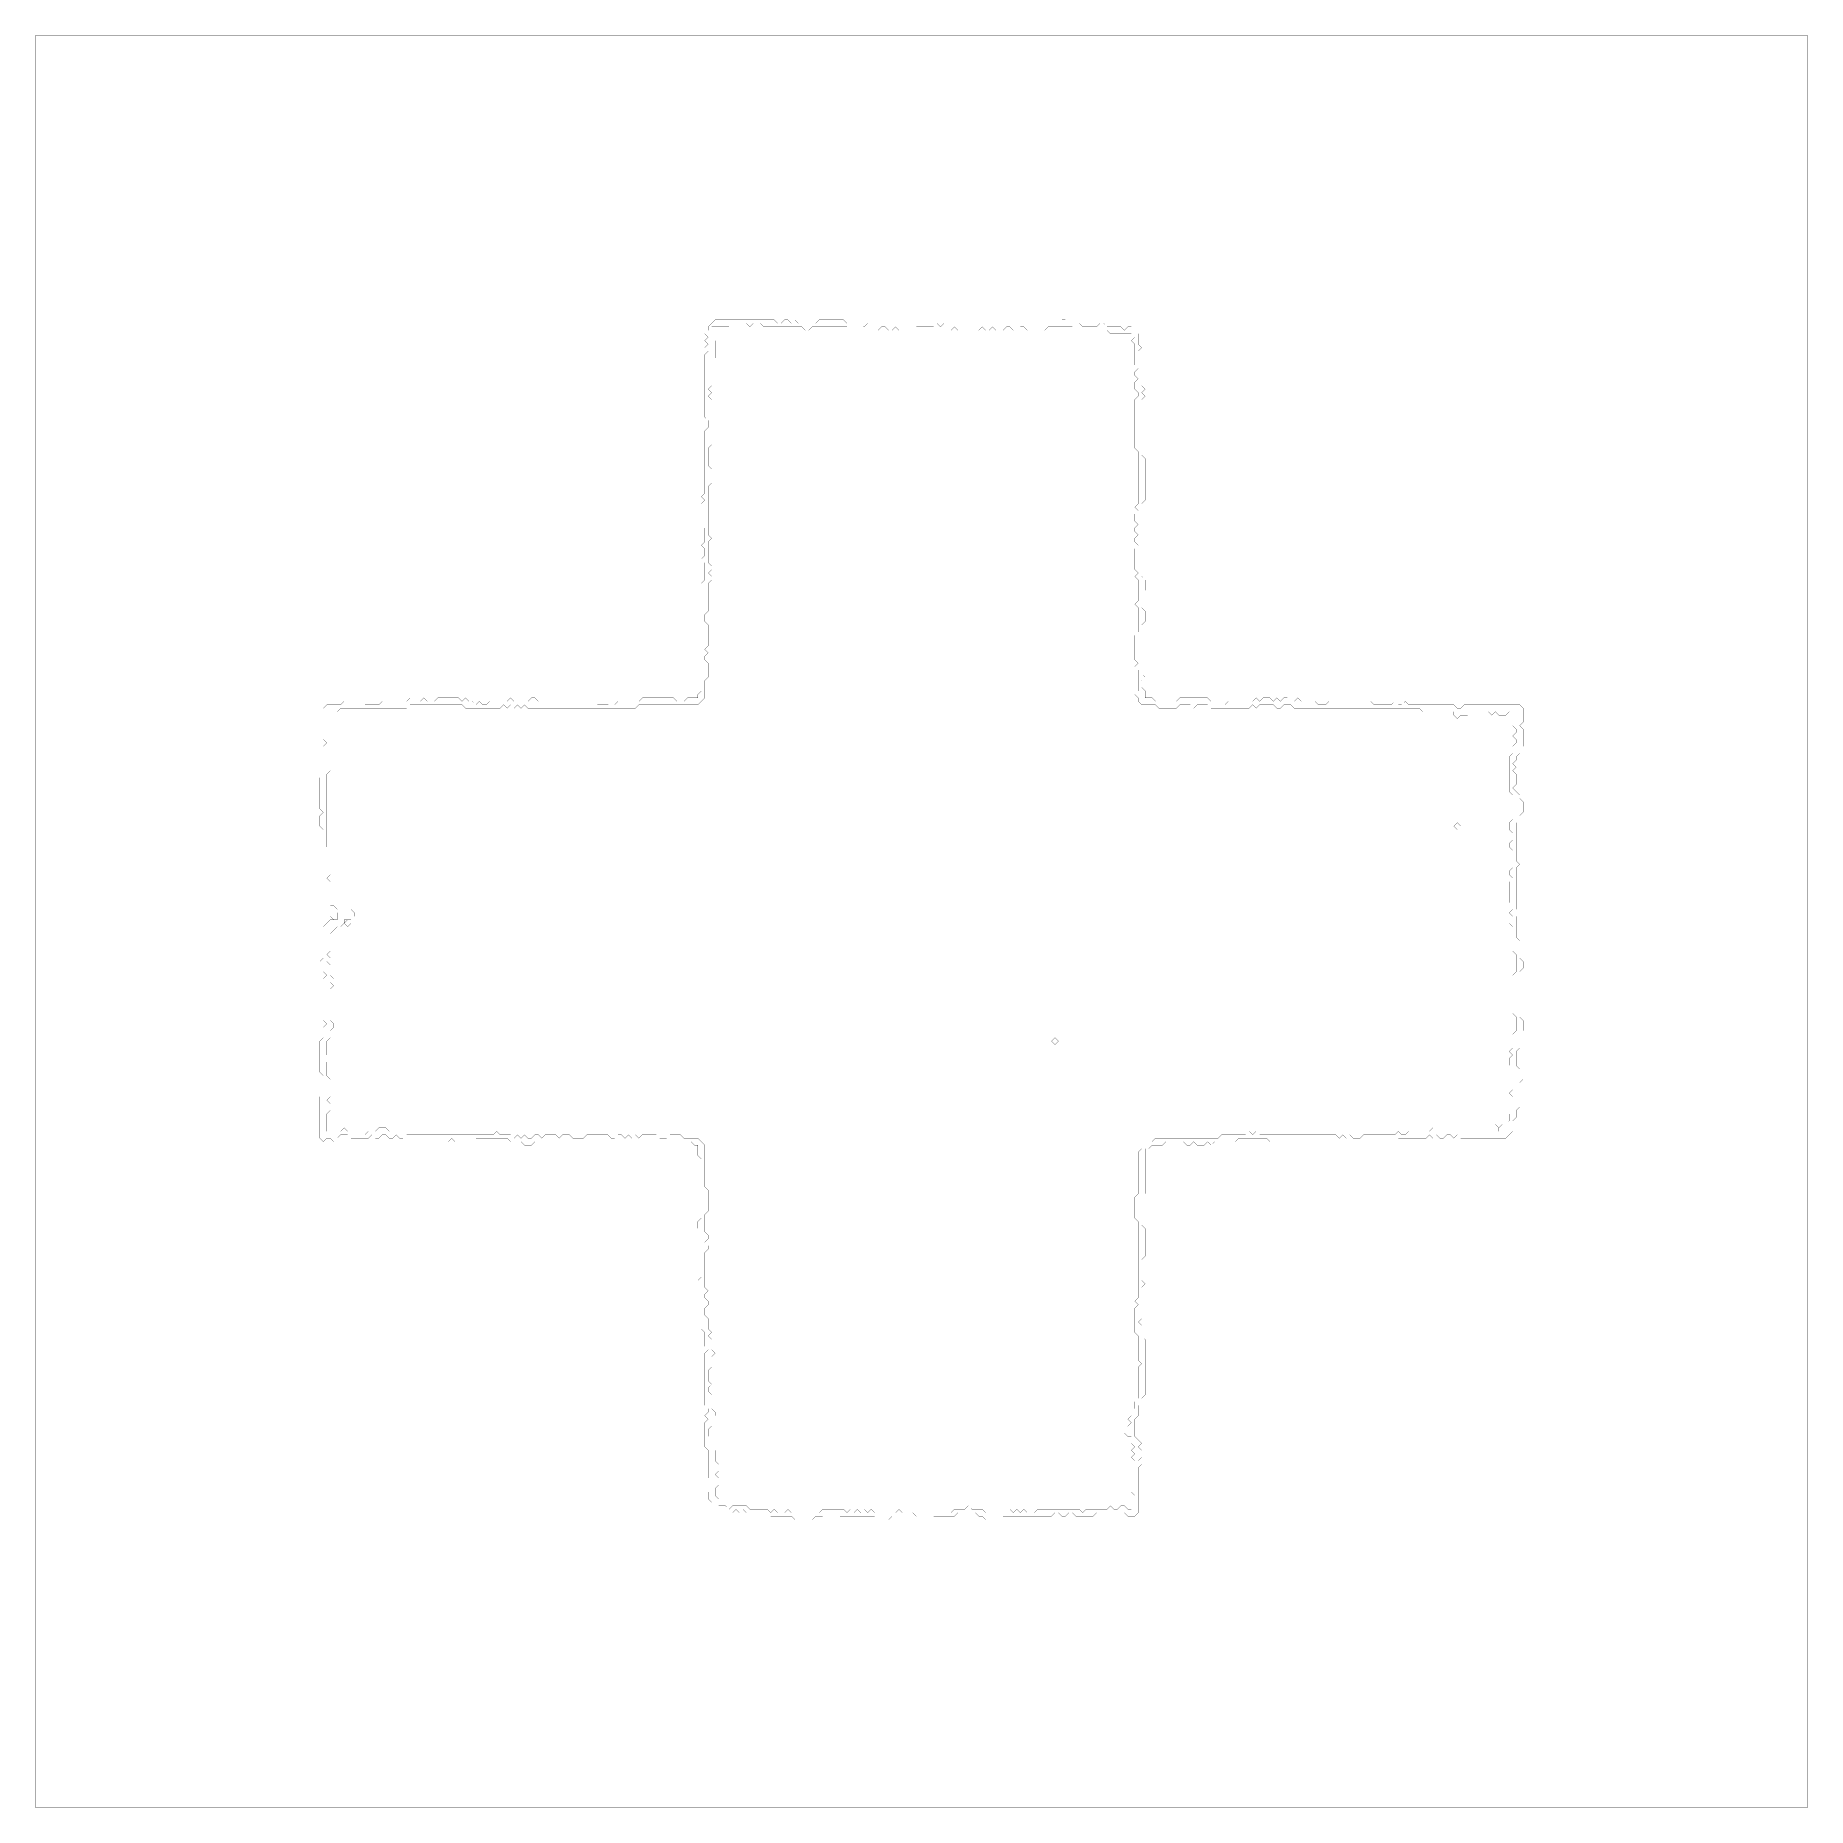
# Model space of a CAD drawing. Header units: metres. Extents: x 0 to 4953, y -4953 to 0.
import ezdxf

# ---------------------------------------------------------------- set-up
doc = ezdxf.new("R2010")
doc.units = ezdxf.units.M
doc.layers.add('conductor', color=1, linetype='Continuous')
doc.layers.add('substrate', color=5, linetype='Continuous')

msp = doc.modelspace()

# ---------------------------------------------------------------- linework, layer by layer
at = {"layer": 'conductor', "const_width": 0.5}
for points in [[(1948, -804.4), (1938.3, -814.1), (1928.6, -814.1), (1918.9, -814.1), (1909.2, -814.1), (1899.5, -814.1), (1889.8, -814.1), (1889.8, -823.8), (1889.8, -833.5), (1889.8, -843.2), (1899.5, -852.8), (1899.5, -862.5), (1899.5, -872.2), (1899.5, -881.9), (1899.5, -891.6), (1899.5, -901.3), (1889.8, -911), (1889.8, -920.7), (1889.8, -930.4), (1889.8, -940.1), (1889.8, -949.8), (1889.8, -959.4), (1889.8, -969.1), (1889.8, -978.8), (1880.1, -988.5), (1889.8, -998.2), (1880.1, -1007.9), (1889.8, -1017.6), (1889.8, -1027.3), (1889.8, -1037), (1889.8, -1046.7), (1889.8, -1056.4), (1889.8, -1066.1), (1889.8, -1075.7), (1889.8, -1085.4), (1889.8, -1095.1), (1889.8, -1104.8), (1889.8, -1114.5), (1889.8, -1124.2), (1889.8, -1133.9), (1889.8, -1143.6), (1880.1, -1153.3), (1880.1, -1163), (1880.1, -1172.7), (1880.1, -1182.4), (1880.1, -1192), (1880.1, -1201.7), (1889.8, -1211.4), (1889.8, -1221.1), (1889.8, -1230.8), (1889.8, -1240.5), (1889.8, -1250.2), (1880.1, -1259.9), (1880.1, -1269.6), (1880.1, -1279.3), (1880.1, -1289), (1880.1, -1298.6), (1880.1, -1308.3), (1880.1, -1318), (1880.1, -1327.7), (1880.1, -1337.4), (1880.1, -1347.1), (1880.1, -1356.8), (1880.1, -1366.5), (1880.1, -1376.2), (1880.1, -1385.9), (1880.1, -1395.6), (1889.8, -1405.3), (1880.1, -1414.9), (1880.1, -1424.6), (1880.1, -1434.3), (1880.1, -1444), (1880.1, -1453.7), (1880.1, -1463.4), (1880.1, -1473.1), (1889.8, -1482.8), (1889.8, -1492.5), (1880.1, -1502.2), (1889.8, -1511.9), (1889.8, -1521.6), (1880.1, -1531.2), (1880.1, -1540.9), (1880.1, -1550.6), (1880.1, -1560.3), (1880.1, -1570), (1880.1, -1579.7), (1880.1, -1589.4), (1880.1, -1599.1), (1880.1, -1608.8), (1870.4, -1618.5), (1870.4, -1628.2), (1870.4, -1637.8), (1880.1, -1647.5), (1880.1, -1657.2), (1880.1, -1666.9), (1880.1, -1676.6), (1880.1, -1686.3), (1880.1, -1696), (1880.1, -1705.7), (1870.4, -1715.4), (1880.1, -1725.1), (1870.4, -1734.8), (1870.4, -1744.5), (1880.1, -1754.1), (1880.1, -1763.8), (1880.1, -1773.5), (1880.1, -1783.2), (1880.1, -1792.9), (1870.4, -1802.6), (1870.4, -1812.3), (1870.4, -1822), (1870.4, -1831.7), (1870.4, -1841.4), (1870.4, -1851.1), (1860.8, -1860.8), (1851.1, -1870.4), (1841.4, -1870.4), (1831.7, -1870.4), (1822, -1870.4), (1812.3, -1870.4), (1802.6, -1870.4), (1792.9, -1870.4), (1783.2, -1870.4), (1773.5, -1870.4), (1763.8, -1870.4), (1754.1, -1870.4), (1744.5, -1870.4), (1734.8, -1870.4), (1725.1, -1870.4), (1715.4, -1870.4), (1705.7, -1870.4), (1696, -1870.4), (1686.3, -1870.4), (1676.6, -1880.1), (1666.9, -1880.1), (1657.2, -1880.1), (1647.5, -1880.1), (1637.8, -1880.1), (1628.2, -1880.1), (1618.5, -1880.1), (1608.8, -1880.1), (1599.1, -1880.1), (1589.4, -1880.1), (1579.7, -1880.1), (1570, -1880.1), (1560.3, -1880.1), (1550.6, -1880.1), (1540.9, -1880.1), (1531.2, -1880.1), (1521.6, -1880.1), (1511.9, -1880.1), (1502.2, -1880.1), (1492.5, -1880.1), (1482.8, -1880.1), (1473.1, -1880.1), (1463.4, -1880.1), (1453.7, -1880.1), (1444, -1880.1), (1434.3, -1880.1), (1424.6, -1880.1), (1414.9, -1880.1), (1405.3, -1880.1), (1395.6, -1880.1), (1385.9, -1880.1), (1376.2, -1880.1), (1366.5, -1870.4), (1356.8, -1880.1), (1347.1, -1870.4), (1337.4, -1880.1), (1327.7, -1870.4), (1318, -1880.1), (1308.3, -1870.4), (1298.6, -1880.1), (1289, -1880.1), (1279.3, -1880.1), (1269.6, -1880.1), (1259.9, -1880.1), (1250.2, -1880.1), (1240.5, -1880.1), (1230.8, -1880.1), (1221.1, -1880.1), (1211.4, -1880.1), (1201.7, -1880.1), (1192, -1870.4), (1182.4, -1870.4), (1172.7, -1870.4), (1163, -1870.4), (1153.3, -1870.4), (1143.6, -1870.4), (1133.9, -1870.4), (1124.2, -1870.4), (1114.5, -1870.4), (1104.8, -1870.4), (1095.1, -1870.4), (1085.4, -1870.4), (1075.7, -1870.4), (1066.1, -1870.4), (1056.4, -1870.4), (1046.7, -1870.4), (1037, -1880.1), (1027.3, -1880.1), (1017.6, -1880.1), (1007.9, -1880.1), (998.2, -1880.1), (988.5, -1880.1), (978.8, -1880.1), (969.1, -1880.1), (959.4, -1880.1), (949.8, -1880.1), (940.1, -1880.1), (930.4, -1880.1), (920.7, -1880.1), (911, -1880.1), (901.3, -1880.1), (891.6, -1880.1), (881.9, -1880.1), (872.2, -1880.1), (862.5, -1880.1), (852.8, -1880.1), (843.2, -1889.8), (833.5, -1889.8), (823.8, -1889.8), (823.8, -1899.5), (823.8, -1909.2), (823.8, -1918.9), (823.8, -1928.6), (823.8, -1938.3), (823.8, -1948), (823.8, -1957.7), (823.8, -1967.4), (823.8, -1977), (823.8, -1986.7), (823.8, -1996.4), (823.8, -2006.1), (823.8, -2015.8), (823.8, -2025.5), (823.8, -2035.2), (823.8, -2044.9), (823.8, -2054.6), (814.1, -2064.3), (814.1, -2074), (814.1, -2083.7), (814.1, -2093.3), (814.1, -2103), (814.1, -2112.7), (814.1, -2122.4), (814.1, -2132.1), (814.1, -2141.8), (814.1, -2151.5), (814.1, -2161.2), (814.1, -2170.9), (814.1, -2180.6), (814.1, -2190.3), (814.1, -2199.9), (814.1, -2209.6), (814.1, -2219.3), (814.1, -2229), (814.1, -2238.7), (814.1, -2248.4), (814.1, -2258.1), (814.1, -2267.8), (823.8, -2277.5), (823.8, -2287.2), (823.8, -2296.9), (823.8, -2306.6), (823.8, -2316.2), (823.8, -2325.9), (823.8, -2335.6), (823.8, -2345.3), (814.1, -2355), (823.8, -2364.7), (823.8, -2374.4), (823.8, -2384.1), (823.8, -2393.8), (823.8, -2403.5), (823.8, -2413.2), (823.8, -2422.9), (823.8, -2432.5), (833.5, -2432.5), (843.2, -2442.2), (852.8, -2442.2), (862.5, -2442.2), (872.2, -2442.2), (881.9, -2442.2), (891.6, -2451.9), (891.6, -2461.6), (881.9, -2471.3), (872.2, -2471.3), (862.5, -2471.3), (862.5, -2481), (852.8, -2490.7), (843.2, -2490.7), (833.5, -2500.4), (823.8, -2510.1), (823.8, -2519.8), (823.8, -2529.5), (823.8, -2539.1), (823.8, -2548.8), (823.8, -2558.5), (814.1, -2568.2), (823.8, -2577.9), (814.1, -2587.6), (823.8, -2597.3), (823.8, -2607), (823.8, -2616.7), (823.8, -2626.4), (833.5, -2636.1), (823.8, -2645.8), (833.5, -2655.4), (823.8, -2665.1), (823.8, -2674.8), (823.8, -2684.5), (823.8, -2694.2), (823.8, -2703.9), (823.8, -2713.6), (823.8, -2723.3), (823.8, -2733), (823.8, -2742.7), (823.8, -2752.4), (833.5, -2762.1), (833.5, -2771.7), (823.8, -2781.4), (823.8, -2791.1), (823.8, -2800.8), (814.1, -2810.5), (814.1, -2820.2), (814.1, -2829.9), (814.1, -2839.6), (814.1, -2849.3), (804.4, -2859), (814.1, -2868.7), (814.1, -2878.3), (814.1, -2888), (814.1, -2897.7), (814.1, -2907.4), (823.8, -2917.1), (823.8, -2926.8), (823.8, -2936.5), (823.8, -2946.2), (823.8, -2955.9), (823.8, -2965.6), (814.1, -2975.3), (823.8, -2985), (814.1, -2994.6), (823.8, -3004.3), (814.1, -3014), (814.1, -3023.7), (814.1, -3033.4), (814.1, -3043.1), (814.1, -3052.8), (814.1, -3062.5), (823.8, -3062.5), (833.5, -3062.5), (843.2, -3062.5), (852.8, -3062.5), (862.5, -3052.8), (872.2, -3062.5), (881.9, -3062.5), (891.6, -3062.5), (901.3, -3062.5), (911, -3062.5), (920.7, -3072.2), (930.4, -3062.5), (940.1, -3062.5), (949.8, -3062.5), (959.4, -3052.8), (969.1, -3052.8), (978.8, -3052.8), (988.5, -3062.5), (998.2, -3052.8), (1007.9, -3062.5), (1017.6, -3062.5), (1027.3, -3062.5), (1037, -3072.2), (1046.7, -3072.2), (1056.4, -3072.2), (1066.1, -3072.2), (1075.7, -3072.2), (1085.4, -3072.2), (1095.1, -3072.2), (1104.8, -3072.2), (1114.5, -3072.2), (1124.2, -3072.2), (1133.9, -3072.2), (1143.6, -3072.2), (1153.3, -3072.2), (1163, -3072.2), (1172.7, -3072.2), (1182.4, -3072.2), (1192, -3072.2), (1201.7, -3072.2), (1211.4, -3072.2), (1221.1, -3072.2), (1230.8, -3072.2), (1240.5, -3072.2), (1250.2, -3072.2), (1259.9, -3072.2), (1269.6, -3072.2), (1279.3, -3072.2), (1289, -3062.5), (1298.6, -3072.2), (1308.3, -3072.2), (1318, -3072.2), (1327.7, -3072.2), (1337.4, -3081.9), (1347.1, -3072.2), (1356.8, -3081.9), (1366.5, -3072.2), (1376.2, -3081.9), (1385.9, -3081.9), (1395.6, -3072.2), (1405.3, -3072.2), (1414.9, -3081.9), (1424.6, -3072.2), (1434.3, -3072.2), (1444, -3072.2), (1453.7, -3072.2), (1463.4, -3081.9), (1473.1, -3072.2), (1482.8, -3072.2), (1492.5, -3072.2), (1502.2, -3081.9), (1511.9, -3081.9), (1521.6, -3081.9), (1531.2, -3081.9), (1540.9, -3072.2), (1550.6, -3072.2), (1560.3, -3072.2), (1570, -3072.2), (1579.7, -3072.2), (1589.4, -3072.2), (1599.1, -3072.2), (1608.8, -3081.9), (1618.5, -3081.9), (1628.2, -3072.2), (1637.8, -3072.2), (1647.5, -3081.9), (1657.2, -3072.2), (1666.9, -3081.9), (1676.6, -3072.2), (1686.3, -3081.9), (1696, -3072.2), (1705.7, -3072.2), (1715.4, -3072.2), (1725.1, -3072.2), (1734.8, -3072.2), (1744.5, -3081.9), (1754.1, -3081.9), (1763.8, -3081.9), (1773.5, -3072.2), (1783.2, -3072.2), (1792.9, -3072.2), (1802.6, -3072.2), (1812.3, -3081.9), (1822, -3081.9), (1831.7, -3081.9), (1841.4, -3081.9), (1851.1, -3081.9), (1860.8, -3091.6), (1870.4, -3101.2), (1870.4, -3110.9), (1870.4, -3120.6), (1870.4, -3130.3), (1870.4, -3140), (1870.4, -3149.7), (1870.4, -3159.4), (1870.4, -3169.1), (1870.4, -3178.8), (1870.4, -3188.5), (1870.4, -3198.2), (1870.4, -3207.9), (1870.4, -3217.5), (1880.1, -3227.2), (1880.1, -3236.9), (1880.1, -3246.6), (1880.1, -3256.3), (1880.1, -3266), (1880.1, -3275.7), (1880.1, -3285.4), (1870.4, -3295.1), (1870.4, -3304.8), (1870.4, -3314.5), (1870.4, -3324.2), (1870.4, -3333.8), (1870.4, -3343.5), (1880.1, -3353.2), (1880.1, -3362.9), (1870.4, -3372.6), (1880.1, -3382.3), (1880.1, -3392), (1870.4, -3401.7), (1870.4, -3411.4), (1870.4, -3421.1), (1870.4, -3430.8), (1870.4, -3440.4), (1870.4, -3450.1), (1870.4, -3459.8), (1870.4, -3469.5), (1870.4, -3479.2), (1870.4, -3488.9), (1870.4, -3498.6), (1880.1, -3508.3), (1870.4, -3518), (1870.4, -3527.7), (1880.1, -3537.4), (1880.1, -3547.1), (1870.4, -3556.7), (1870.4, -3566.4), (1870.4, -3576.1), (1880.1, -3585.8), (1880.1, -3595.5), (1880.1, -3605.2), (1880.1, -3614.9), (1889.8, -3624.6), (1880.1, -3634.3), (1889.8, -3644), (1889.8, -3653.7), (1889.8, -3663.4), (1889.8, -3673), (1899.5, -3682.7), (1889.8, -3692.4), (1889.8, -3702.1), (1889.8, -3711.8), (1889.8, -3721.5), (1880.1, -3731.2), (1880.1, -3740.9), (1880.1, -3750.6), (1880.1, -3760.3), (1889.8, -3770), (1880.1, -3779.6), (1880.1, -3789.3), (1889.8, -3799), (1889.8, -3808.7), (1889.8, -3818.4), (1889.8, -3828.1), (1889.8, -3837.8), (1899.5, -3847.5), (1899.5, -3857.2), (1889.8, -3866.9), (1889.8, -3876.6), (1889.8, -3886.3), (1880.1, -3895.9), (1880.1, -3905.6), (1880.1, -3915.3), (1889.8, -3925), (1889.8, -3934.7), (1889.8, -3944.4), (1899.5, -3954.1), (1899.5, -3963.8), (1899.5, -3973.5), (1899.5, -3983.2), (1909.2, -3992.9), (1909.2, -4002.6), (1909.2, -4012.2), (1899.5, -4021.9), (1909.2, -4031.6), (1909.2, -4041.3), (1909.2, -4051), (1899.5, -4060.7), (1899.5, -4070.4), (1899.5, -4080.1), (1909.2, -4089.8), (1909.2, -4099.5), (1909.2, -4109.2), (1918.9, -4109.2), (1928.6, -4109.2), (1938.3, -4118.8), (1948, -4109.2), (1957.7, -4109.2), (1967.4, -4109.2), (1977, -4109.2), (1986.7, -4109.2), (1996.4, -4118.8), (2006.1, -4118.8), (2015.8, -4118.8), (2025.5, -4118.8), (2035.2, -4118.8), (2044.9, -4118.8), (2054.6, -4128.5), (2064.3, -4118.8), (2074, -4128.5), (2083.7, -4128.5), (2093.3, -4128.5), (2103, -4118.8), (2112.7, -4128.5), (2122.4, -4128.5), (2132.1, -4128.5), (2141.8, -4128.5), (2151.5, -4128.5), (2161.2, -4128.5), (2170.9, -4128.5), (2180.6, -4128.5), (2190.3, -4128.5), (2199.9, -4118.8), (2209.6, -4118.8), (2219.3, -4118.8), (2229, -4118.8), (2238.7, -4118.8), (2248.4, -4118.8), (2258.1, -4118.8), (2267.8, -4128.5), (2277.5, -4118.8), (2287.2, -4128.5), (2296.9, -4118.8), (2306.6, -4128.5), (2316.2, -4118.8), (2325.9, -4128.5), (2335.6, -4118.8), (2345.3, -4128.5), (2355, -4128.5), (2364.7, -4128.5), (2374.4, -4128.5), (2384.1, -4128.5), (2393.8, -4128.5), (2403.5, -4128.5), (2413.2, -4118.8), (2422.9, -4128.5), (2432.5, -4128.5), (2442.2, -4128.5), (2451.9, -4128.5), (2461.6, -4138.2), (2471.3, -4128.5), (2481, -4128.5), (2490.7, -4128.5), (2500.4, -4128.5), (2510.1, -4128.5), (2519.8, -4128.5), (2529.5, -4128.5), (2539.1, -4128.5), (2548.8, -4128.5), (2558.5, -4128.5), (2568.2, -4118.8), (2577.9, -4118.8), (2587.6, -4118.8), (2597.3, -4118.8), (2607, -4109.2), (2616.7, -4118.8), (2626.4, -4118.8), (2636.1, -4118.8), (2645.8, -4118.8), (2655.4, -4128.5), (2665.1, -4128.5), (2674.8, -4128.5), (2684.5, -4128.5), (2694.2, -4128.5), (2703.9, -4128.5), (2713.6, -4128.5), (2723.3, -4118.8), (2733, -4128.5), (2742.7, -4118.8), (2752.4, -4128.5), (2762.1, -4118.8), (2771.7, -4128.5), (2781.4, -4128.5), (2791.1, -4128.5), (2800.8, -4118.8), (2810.5, -4118.8), (2820.2, -4118.8), (2829.9, -4118.8), (2839.6, -4118.8), (2849.3, -4118.8), (2859, -4118.8), (2868.7, -4118.8), (2878.3, -4118.8), (2888, -4118.8), (2897.7, -4118.8), (2907.4, -4118.8), (2917.1, -4118.8), (2926.8, -4128.5), (2936.5, -4118.8), (2946.2, -4118.8), (2955.9, -4118.8), (2965.6, -4118.8), (2975.3, -4118.8), (2985, -4118.8), (2994.6, -4118.8), (3004.3, -4109.2), (3014, -4118.8), (3023.7, -4118.8), (3033.4, -4109.2), (3043.1, -4109.2), (3052.8, -4118.8), (3062.5, -4118.8), (3062.5, -4109.2), (3062.5, -4099.5), (3062.5, -4089.8), (3072.2, -4080.1), (3062.5, -4070.4), (3062.5, -4060.7), (3062.5, -4051), (3062.5, -4041.3), (3062.5, -4031.6), (3062.5, -4021.9), (3062.5, -4012.2), (3062.5, -4002.6), (3062.5, -3992.9), (3072.2, -3983.2), (3062.5, -3973.5), (3072.2, -3963.8), (3062.5, -3954.1), (3072.2, -3944.4), (3062.5, -3934.7), (3062.5, -3925), (3062.5, -3915.3), (3052.8, -3915.3), (3043.1, -3905.6), (3043.1, -3895.9), (3052.8, -3886.3), (3062.5, -3876.6), (3052.8, -3866.9), (3062.5, -3857.2), (3062.5, -3847.5), (3072.2, -3837.8), (3072.2, -3828.1), (3072.2, -3818.4), (3081.9, -3808.7), (3081.9, -3799), (3081.9, -3789.3), (3081.9, -3779.6), (3081.9, -3770), (3081.9, -3760.3), (3081.9, -3750.6), (3081.9, -3740.9), (3081.9, -3731.2), (3081.9, -3721.5), (3091.6, -3711.8), (3081.9, -3702.1), (3081.9, -3692.4), (3081.9, -3682.7), (3081.9, -3673), (3081.9, -3663.4), (3081.9, -3653.7), (3081.9, -3644), (3081.9, -3634.3), (3072.2, -3624.6), (3072.2, -3614.9), (3072.2, -3605.2), (3072.2, -3595.5), (3072.2, -3585.8), (3072.2, -3576.1), (3072.2, -3566.4), (3072.2, -3556.7), (3081.9, -3547.1), (3072.2, -3537.4), (3081.9, -3527.7), (3081.9, -3518), (3081.9, -3508.3), (3081.9, -3498.6), (3081.9, -3488.9), (3081.9, -3479.2), (3081.9, -3469.5), (3081.9, -3459.8), (3081.9, -3450.1), (3081.9, -3440.4), (3081.9, -3430.8), (3081.9, -3421.1), (3081.9, -3411.4), (3081.9, -3401.7), (3081.9, -3392), (3081.9, -3382.3), (3081.9, -3372.6), (3081.9, -3362.9), (3081.9, -3353.2), (3081.9, -3343.5), (3081.9, -3333.8), (3081.9, -3324.2), (3081.9, -3314.5), (3072.2, -3304.8), (3072.2, -3295.1), (3072.2, -3285.4), (3072.2, -3275.7), (3072.2, -3266), (3072.2, -3256.3), (3072.2, -3246.6), (3081.9, -3236.9), (3081.9, -3227.2), (3081.9, -3217.5), (3081.9, -3207.9), (3081.9, -3198.2), (3081.9, -3188.5), (3081.9, -3178.8), (3081.9, -3169.1), (3081.9, -3159.4), (3081.9, -3149.7), (3081.9, -3140), (3081.9, -3130.3), (3081.9, -3120.6), (3091.6, -3110.9), (3091.6, -3101.2), (3101.2, -3091.6), (3110.9, -3091.6), (3120.6, -3091.6), (3130.3, -3081.9), (3140, -3081.9), (3149.7, -3081.9), (3159.4, -3081.9), (3169.1, -3081.9), (3178.8, -3081.9), (3188.5, -3081.9), (3198.2, -3081.9), (3207.9, -3081.9), (3217.5, -3081.9), (3227.2, -3081.9), (3236.9, -3081.9), (3246.6, -3081.9), (3256.3, -3081.9), (3266, -3081.9), (3275.7, -3081.9), (3285.4, -3081.9), (3295.1, -3081.9), (3304.8, -3081.9), (3314.5, -3072.2), (3324.2, -3072.2), (3333.8, -3072.2), (3343.5, -3072.2), (3353.2, -3072.2), (3362.9, -3072.2), (3372.6, -3072.2), (3382.3, -3072.2), (3392, -3062.5), (3401.7, -3072.2), (3411.4, -3062.5), (3421.1, -3072.2), (3430.8, -3072.2), (3440.4, -3072.2), (3450.1, -3072.2), (3459.8, -3072.2), (3469.5, -3072.2), (3479.2, -3072.2), (3488.9, -3072.2), (3498.6, -3072.2), (3508.3, -3072.2), (3518, -3072.2), (3527.7, -3072.2), (3537.4, -3072.2), (3547.1, -3072.2), (3556.7, -3072.2), (3566.4, -3072.2), (3576.1, -3072.2), (3585.8, -3072.2), (3595.5, -3072.2), (3605.2, -3072.2), (3614.9, -3072.2), (3624.6, -3072.2), (3634.3, -3072.2), (3644, -3081.9), (3653.7, -3072.2), (3663.4, -3081.9), (3673, -3072.2), (3682.7, -3081.9), (3692.4, -3081.9), (3702.1, -3081.9), (3711.8, -3072.2), (3721.5, -3072.2), (3731.2, -3072.2), (3740.9, -3072.2), (3750.6, -3072.2), (3760.3, -3072.2), (3770, -3072.2), (3779.6, -3072.2), (3789.3, -3072.2), (3799, -3072.2), (3808.7, -3062.5), (3818.4, -3072.2), (3828.1, -3072.2), (3837.8, -3062.5), (3847.5, -3062.5), (3857.2, -3062.5), (3866.9, -3062.5), (3876.6, -3062.5), (3886.3, -3062.5), (3895.9, -3062.5), (3905.6, -3052.8), (3915.3, -3062.5), (3925, -3062.5), (3934.7, -3062.5), (3944.4, -3062.5), (3954.1, -3062.5), (3963.8, -3062.5), (3973.5, -3062.5), (3983.2, -3062.5), (3992.9, -3062.5), (4002.6, -3062.5), (4012.2, -3062.5), (4021.9, -3062.5), (4031.6, -3062.5), (4041.3, -3062.5), (4051, -3062.5), (4051, -3052.8), (4060.7, -3043.1), (4070.4, -3043.1), (4080.1, -3043.1), (4089.8, -3052.8), (4089.8, -3062.5), (4089.8, -3052.8), (4099.5, -3043.1), (4109.2, -3043.1), (4118.8, -3033.4), (4118.8, -3023.7), (4118.8, -3014), (4128.5, -3004.3), (4128.5, -2994.6), (4128.5, -2985), (4128.5, -2975.3), (4128.5, -2965.6), (4118.8, -2955.9), (4128.5, -2946.2), (4128.5, -2936.5), (4128.5, -2926.8), (4128.5, -2917.1), (4128.5, -2907.4), (4128.5, -2897.7), (4128.5, -2888), (4118.8, -2878.3), (4118.8, -2868.7), (4118.8, -2859), (4128.5, -2849.3), (4118.8, -2839.6), (4128.5, -2829.9), (4128.5, -2820.2), (4128.5, -2810.5), (4128.5, -2800.8), (4128.5, -2791.1), (4138.2, -2781.4), (4138.2, -2771.7), (4138.2, -2762.1), (4138.2, -2752.4), (4138.2, -2742.7), (4128.5, -2733), (4128.5, -2723.3), (4128.5, -2713.6), (4128.5, -2703.9), (4128.5, -2694.2), (4128.5, -2684.5), (4128.5, -2674.8), (4128.5, -2665.1), (4128.5, -2655.4), (4128.5, -2645.8), (4128.5, -2636.1), (4128.5, -2626.4), (4138.2, -2616.7), (4138.2, -2607), (4138.2, -2597.3), (4138.2, -2587.6), (4138.2, -2577.9), (4138.2, -2568.2), (4128.5, -2558.5), (4128.5, -2548.8), (4128.5, -2539.1), (4128.5, -2529.5), (4128.5, -2519.8), (4128.5, -2510.1), (4128.5, -2500.4), (4128.5, -2490.7), (4118.8, -2481), (4128.5, -2471.3), (4128.5, -2461.6), (4118.8, -2451.9), (4128.5, -2442.2), (4128.5, -2432.5), (4118.8, -2422.9), (4118.8, -2413.2), (4118.8, -2403.5), (4118.8, -2393.8), (4118.8, -2384.1), (4118.8, -2374.4), (4118.8, -2364.7), (4128.5, -2355), (4118.8, -2345.3), (4118.8, -2335.6), (4128.5, -2325.9), (4128.5, -2316.2), (4128.5, -2306.6), (4128.5, -2296.9), (4128.5, -2287.2), (4128.5, -2277.5), (4118.8, -2267.8), (4118.8, -2258.1), (4128.5, -2248.4), (4128.5, -2238.7), (4128.5, -2229), (4118.8, -2219.3), (4118.8, -2209.6), (4118.8, -2199.9), (4128.5, -2190.3), (4128.5, -2180.6), (4128.5, -2170.9), (4128.5, -2161.2), (4128.5, -2151.5), (4128.5, -2141.8), (4128.5, -2132.1), (4128.5, -2122.4), (4118.8, -2112.7), (4118.8, -2103), (4118.8, -2093.3), (4118.8, -2083.7), (4118.8, -2074), (4118.8, -2064.3), (4118.8, -2054.6), (4118.8, -2044.9), (4118.8, -2035.2), (4118.8, -2025.5), (4118.8, -2015.8), (4128.5, -2006.1), (4128.5, -1996.4), (4128.5, -1986.7), (4138.2, -1977), (4138.2, -1967.4), (4128.5, -1957.7), (4138.2, -1948), (4138.2, -1938.3), (4128.5, -1928.6), (4128.5, -1918.9), (4128.5, -1909.2), (4128.5, -1899.5), (4118.8, -1889.8), (4109.2, -1899.5), (4099.5, -1899.5), (4089.8, -1899.5), (4080.1, -1889.8), (4070.4, -1899.5), (4060.7, -1889.8), (4051, -1889.8), (4041.3, -1889.8), (4031.6, -1889.8), (4021.9, -1889.8), (4012.2, -1889.8), (4002.6, -1899.5), (3992.9, -1899.5), (3983.2, -1899.5), (3973.5, -1909.2), (3963.8, -1899.5), (3963.8, -1889.8), (3954.1, -1899.5), (3944.4, -1889.8), (3934.7, -1889.8), (3925, -1889.8), (3915.3, -1889.8), (3905.6, -1889.8), (3895.9, -1889.8), (3886.3, -1889.8), (3876.6, -1889.8), (3866.9, -1880.1), (3857.2, -1880.1), (3847.5, -1880.1), (3837.8, -1880.1), (3828.1, -1880.1), (3818.4, -1880.1), (3808.7, -1880.1), (3799, -1880.1), (3789.3, -1880.1), (3779.6, -1880.1), (3770, -1880.1), (3760.3, -1880.1), (3750.6, -1880.1), (3740.9, -1880.1), (3731.2, -1880.1), (3721.5, -1880.1), (3711.8, -1880.1), (3702.1, -1880.1), (3692.4, -1880.1), (3682.7, -1880.1), (3673, -1880.1), (3663.4, -1880.1), (3653.7, -1880.1), (3644, -1880.1), (3634.3, -1880.1), (3624.6, -1880.1), (3614.9, -1880.1), (3605.2, -1880.1), (3595.5, -1880.1), (3585.8, -1880.1), (3576.1, -1880.1), (3566.4, -1880.1), (3556.7, -1880.1), (3547.1, -1880.1), (3537.4, -1880.1), (3527.7, -1880.1), (3518, -1880.1), (3508.3, -1870.4), (3498.6, -1870.4), (3488.9, -1870.4), (3479.2, -1880.1), (3469.5, -1880.1), (3459.8, -1870.4), (3450.1, -1870.4), (3440.4, -1870.4), (3430.8, -1870.4), (3421.1, -1870.4), (3411.4, -1880.1), (3401.7, -1870.4), (3392, -1880.1), (3382.3, -1880.1), (3372.6, -1880.1), (3362.9, -1880.1), (3353.2, -1880.1), (3343.5, -1880.1), (3333.8, -1880.1), (3324.2, -1880.1), (3314.5, -1880.1), (3304.8, -1880.1), (3295.1, -1880.1), (3285.4, -1880.1), (3275.7, -1870.4), (3266, -1870.4), (3256.3, -1870.4), (3246.6, -1870.4), (3236.9, -1880.1), (3227.2, -1870.4), (3217.5, -1870.4), (3207.9, -1870.4), (3198.2, -1870.4), (3188.5, -1880.1), (3178.8, -1880.1), (3169.1, -1880.1), (3159.4, -1880.1), (3149.7, -1880.1), (3140, -1880.1), (3130.3, -1870.4), (3120.6, -1870.4), (3110.9, -1870.4), (3101.2, -1870.4), (3091.6, -1870.4), (3081.9, -1860.8), (3081.9, -1851.1), (3072.2, -1841.4), (3081.9, -1831.7), (3081.9, -1822), (3081.9, -1812.3), (3081.9, -1802.6), (3081.9, -1792.9), (3081.9, -1783.2), (3081.9, -1773.5), (3072.2, -1763.8), (3081.9, -1754.1), (3072.2, -1744.5), (3072.2, -1734.8), (3072.2, -1725.1), (3072.2, -1715.4), (3072.2, -1705.7), (3072.2, -1696), (3072.2, -1686.3), (3072.2, -1676.6), (3081.9, -1666.9), (3081.9, -1657.2), (3081.9, -1647.5), (3081.9, -1637.8), (3081.9, -1628.2), (3081.9, -1618.5), (3081.9, -1608.8), (3081.9, -1599.1), (3072.2, -1589.4), (3081.9, -1579.7), (3081.9, -1570), (3081.9, -1560.3), (3081.9, -1550.6), (3081.9, -1540.9), (3081.9, -1531.2), (3081.9, -1521.6), (3072.2, -1511.9), (3081.9, -1502.2), (3072.2, -1492.5), (3072.2, -1482.8), (3072.2, -1473.1), (3072.2, -1463.4), (3072.2, -1453.7), (3072.2, -1444), (3072.2, -1434.3), (3081.9, -1424.6), (3072.2, -1414.9), (3072.2, -1405.3), (3081.9, -1395.6), (3072.2, -1385.9), (3072.2, -1376.2), (3081.9, -1366.5), (3072.2, -1356.8), (3072.2, -1347.1), (3072.2, -1337.4), (3081.9, -1327.7), (3072.2, -1318), (3081.9, -1308.3), (3081.9, -1298.6), (3081.9, -1289), (3081.9, -1279.3), (3081.9, -1269.6), (3081.9, -1259.9), (3081.9, -1250.2), (3081.9, -1240.5), (3081.9, -1230.8), (3081.9, -1221.1), (3081.9, -1211.4), (3081.9, -1201.7), (3081.9, -1192), (3081.9, -1182.4), (3081.9, -1172.7), (3081.9, -1163), (3072.2, -1153.3), (3072.2, -1143.6), (3072.2, -1133.9), (3072.2, -1124.2), (3072.2, -1114.5), (3072.2, -1104.8), (3072.2, -1095.1), (3072.2, -1085.4), (3072.2, -1075.7), (3072.2, -1066.1), (3072.2, -1056.4), (3072.2, -1046.7), (3072.2, -1037), (3072.2, -1027.3), (3072.2, -1017.6), (3081.9, -1007.9), (3081.9, -998.2), (3072.2, -988.5), (3072.2, -978.8), (3072.2, -969.1), (3081.9, -959.4), (3072.2, -949.8), (3072.2, -940.1), (3081.9, -930.4), (3072.2, -920.7), (3072.2, -911), (3072.2, -901.3), (3072.2, -891.6), (3072.2, -881.9), (3072.2, -872.2), (3072.2, -862.5), (3062.5, -852.8), (3072.2, -843.2), (3062.5, -833.5), (3052.8, -833.5), (3043.1, -833.5), (3033.4, -833.5), (3023.7, -833.5), (3014, -833.5), (3004.3, -833.5), (2994.6, -823.8), (2985, -823.8), (2975.3, -823.8), (2965.6, -823.8), (2955.9, -823.8), (2946.2, -823.8), (2936.5, -823.8), (2926.8, -823.8), (2917.1, -823.8), (2907.4, -823.8), (2897.7, -814.1), (2888, -814.1), (2878.3, -814.1), (2868.7, -814.1), (2859, -814.1), (2849.3, -814.1), (2839.6, -814.1), (2829.9, -814.1), (2820.2, -823.8), (2810.5, -823.8), (2800.8, -814.1), (2791.1, -823.8), (2781.4, -823.8), (2771.7, -823.8), (2762.1, -814.1), (2752.4, -814.1), (2742.7, -823.8), (2733, -823.8), (2723.3, -814.1), (2713.6, -814.1), (2703.9, -823.8), (2694.2, -823.8), (2684.5, -823.8), (2674.8, -814.1), (2665.1, -823.8), (2655.4, -823.8), (2645.8, -814.1), (2636.1, -823.8), (2626.4, -823.8), (2616.7, -823.8), (2607, -823.8), (2597.3, -823.8), (2587.6, -823.8), (2577.9, -823.8), (2568.2, -814.1), (2558.5, -823.8), (2548.8, -823.8), (2539.1, -823.8), (2529.5, -823.8), (2519.8, -823.8), (2510.1, -823.8), (2500.4, -823.8), (2490.7, -823.8), (2481, -823.8), (2471.3, -823.8), (2461.6, -823.8), (2451.9, -823.8), (2442.2, -814.1), (2432.5, -823.8), (2422.9, -823.8), (2413.2, -823.8), (2403.5, -814.1), (2393.8, -823.8), (2384.1, -823.8), (2374.4, -814.1), (2364.7, -814.1), (2355, -823.8), (2345.3, -823.8), (2335.6, -823.8), (2325.9, -823.8), (2316.2, -823.8), (2306.6, -823.8), (2296.9, -823.8), (2287.2, -823.8), (2277.5, -823.8), (2267.8, -814.1), (2258.1, -814.1), (2248.4, -814.1), (2238.7, -814.1), (2229, -814.1), (2219.3, -814.1), (2209.6, -814.1), (2199.9, -814.1), (2190.3, -814.1), (2180.6, -814.1), (2170.9, -814.1), (2161.2, -823.8), (2151.5, -823.8), (2141.8, -814.1), (2132.1, -814.1), (2122.4, -814.1), (2112.7, -814.1), (2103, -814.1), (2093.3, -814.1), (2083.7, -814.1), (2074, -814.1), (2064.3, -814.1), (2054.6, -814.1), (2044.9, -814.1), (2035.2, -814.1), (2025.5, -804.4), (2015.8, -804.4), (2006.1, -804.4), (1996.4, -814.1), (1986.7, -804.4), (1977, -804.4), (1967.4, -804.4), (1957.7, -804.4)], [(3963.8, -2209.6), (3973.5, -2199.9), (3983.2, -2209.6), (3973.5, -2219.3)], [(862.5, -2481), (872.2, -2471.3), (881.9, -2481), (872.2, -2490.7)], [(2839.6, -2810.5), (2849.3, -2800.8), (2859, -2810.5), (2849.3, -2820.2)], [(4070.4, -3062.5)]]:
    msp.add_lwpolyline(points, close=True, dxfattribs=at)
at = {"layer": 'substrate', "const_width": 0.5}
for points in [[(0, 0), (0, -9.7), (0, -19.4), (0, -29.1), (0, -38.8), (0, -48.5), (0, -58.1), (0, -67.8), (0, -77.5), (0, -87.2), (0, -96.9), (0, -106.6), (0, -116.3), (0, -126), (0, -135.7), (0, -145.4), (0, -155.1), (0, -164.8), (0, -174.4), (0, -184.1), (0, -193.8), (0, -203.5), (0, -213.2), (0, -222.9), (0, -232.6), (0, -242.3), (0, -252), (0, -261.7), (0, -271.4), (0, -281.1), (0, -290.7), (0, -300.4), (0, -310.1), (0, -319.8), (0, -329.5), (0, -339.2), (0, -348.9), (0, -358.6), (0, -368.3), (0, -378), (0, -387.7), (0, -397.3), (0, -407), (0, -416.7), (0, -426.4), (0, -436.1), (0, -445.8), (0, -455.5), (0, -465.2), (0, -474.9), (0, -484.6), (0, -494.3), (0, -504), (0, -513.6), (0, -523.3), (0, -533), (0, -542.7), (0, -552.4), (0, -562.1), (0, -571.8), (0, -581.5), (0, -591.2), (0, -600.9), (0, -610.6), (0, -620.2), (0, -629.9), (0, -639.6), (0, -649.3), (0, -659), (0, -668.7), (0, -678.4), (0, -688.1), (0, -697.8), (0, -707.5), (0, -717.2), (0, -726.9), (0, -736.5), (0, -746.2), (0, -755.9), (0, -765.6), (0, -775.3), (0, -785), (0, -794.7), (0, -804.4), (0, -814.1), (0, -823.8), (0, -833.5), (0, -843.2), (0, -852.8), (0, -862.5), (0, -872.2), (0, -881.9), (0, -891.6), (0, -901.3), (0, -911), (0, -920.7), (0, -930.4), (0, -940.1), (0, -949.8), (0, -959.4), (0, -969.1), (0, -978.8), (0, -988.5), (0, -998.2), (0, -1007.9), (0, -1017.6), (0, -1027.3), (0, -1037), (0, -1046.7), (0, -1056.4), (0, -1066.1), (0, -1075.7), (0, -1085.4), (0, -1095.1), (0, -1104.8), (0, -1114.5), (0, -1124.2), (0, -1133.9), (0, -1143.6), (0, -1153.3), (0, -1163), (0, -1172.7), (0, -1182.4), (0, -1192), (0, -1201.7), (0, -1211.4), (0, -1221.1), (0, -1230.8), (0, -1240.5), (0, -1250.2), (0, -1259.9), (0, -1269.6), (0, -1279.3), (0, -1289), (0, -1298.6), (0, -1308.3), (0, -1318), (0, -1327.7), (0, -1337.4), (0, -1347.1), (0, -1356.8), (0, -1366.5), (0, -1376.2), (0, -1385.9), (0, -1395.6), (0, -1405.3), (0, -1414.9), (0, -1424.6), (0, -1434.3), (0, -1444), (0, -1453.7), (0, -1463.4), (0, -1473.1), (0, -1482.8), (0, -1492.5), (0, -1502.2), (0, -1511.9), (0, -1521.6), (0, -1531.2), (0, -1540.9), (0, -1550.6), (0, -1560.3), (0, -1570), (0, -1579.7), (0, -1589.4), (0, -1599.1), (0, -1608.8), (0, -1618.5), (0, -1628.2), (0, -1637.8), (0, -1647.5), (0, -1657.2), (0, -1666.9), (0, -1676.6), (0, -1686.3), (0, -1696), (0, -1705.7), (0, -1715.4), (0, -1725.1), (0, -1734.8), (0, -1744.5), (0, -1754.1), (0, -1763.8), (0, -1773.5), (0, -1783.2), (0, -1792.9), (0, -1802.6), (0, -1812.3), (0, -1822), (0, -1831.7), (0, -1841.4), (0, -1851.1), (0, -1860.8), (0, -1870.4), (0, -1880.1), (0, -1889.8), (0, -1899.5), (0, -1909.2), (0, -1918.9), (0, -1928.6), (0, -1938.3), (0, -1948), (0, -1957.7), (0, -1967.4), (0, -1977), (0, -1986.7), (0, -1996.4), (0, -2006.1), (0, -2015.8), (0, -2025.5), (0, -2035.2), (0, -2044.9), (0, -2054.6), (0, -2064.3), (0, -2074), (0, -2083.7), (0, -2093.3), (0, -2103), (0, -2112.7), (0, -2122.4), (0, -2132.1), (0, -2141.8), (0, -2151.5), (0, -2161.2), (0, -2170.9), (0, -2180.6), (0, -2190.3), (0, -2199.9), (0, -2209.6), (0, -2219.3), (0, -2229), (0, -2238.7), (0, -2248.4), (0, -2258.1), (0, -2267.8), (0, -2277.5), (0, -2287.2), (0, -2296.9), (0, -2306.6), (0, -2316.2), (0, -2325.9), (0, -2335.6), (0, -2345.3), (0, -2355), (0, -2364.7), (0, -2374.4), (0, -2384.1), (0, -2393.8), (0, -2403.5), (0, -2413.2), (0, -2422.9), (0, -2432.5), (0, -2442.2), (0, -2451.9), (0, -2461.6), (0, -2471.3), (0, -2481), (0, -2490.7), (0, -2500.4), (0, -2510.1), (0, -2519.8), (0, -2529.5), (0, -2539.1), (0, -2548.8), (0, -2558.5), (0, -2568.2), (0, -2577.9), (0, -2587.6), (0, -2597.3), (0, -2607), (0, -2616.7), (0, -2626.4), (0, -2636.1), (0, -2645.8), (0, -2655.4), (0, -2665.1), (0, -2674.8), (0, -2684.5), (0, -2694.2), (0, -2703.9), (0, -2713.6), (0, -2723.3), (0, -2733), (0, -2742.7), (0, -2752.4), (0, -2762.1), (0, -2771.7), (0, -2781.4), (0, -2791.1), (0, -2800.8), (0, -2810.5), (0, -2820.2), (0, -2829.9), (0, -2839.6), (0, -2849.3), (0, -2859), (0, -2868.7), (0, -2878.3), (0, -2888), (0, -2897.7), (0, -2907.4), (0, -2917.1), (0, -2926.8), (0, -2936.5), (0, -2946.2), (0, -2955.9), (0, -2965.6), (0, -2975.3), (0, -2985), (0, -2994.6), (0, -3004.3), (0, -3014), (0, -3023.7), (0, -3033.4), (0, -3043.1), (0, -3052.8), (0, -3062.5), (0, -3072.2), (0, -3081.9), (0, -3091.6), (0, -3101.2), (0, -3110.9), (0, -3120.6), (0, -3130.3), (0, -3140), (0, -3149.7), (0, -3159.4), (0, -3169.1), (0, -3178.8), (0, -3188.5), (0, -3198.2), (0, -3207.9), (0, -3217.5), (0, -3227.2), (0, -3236.9), (0, -3246.6), (0, -3256.3), (0, -3266), (0, -3275.7), (0, -3285.4), (0, -3295.1), (0, -3304.8), (0, -3314.5), (0, -3324.2), (0, -3333.8), (0, -3343.5), (0, -3353.2), (0, -3362.9), (0, -3372.6), (0, -3382.3), (0, -3392), (0, -3401.7), (0, -3411.4), (0, -3421.1), (0, -3430.8), (0, -3440.4), (0, -3450.1), (0, -3459.8), (0, -3469.5), (0, -3479.2), (0, -3488.9), (0, -3498.6), (0, -3508.3), (0, -3518), (0, -3527.7), (0, -3537.4), (0, -3547.1), (0, -3556.7), (0, -3566.4), (0, -3576.1), (0, -3585.8), (0, -3595.5), (0, -3605.2), (0, -3614.9), (0, -3624.6), (0, -3634.3), (0, -3644), (0, -3653.7), (0, -3663.4), (0, -3673), (0, -3682.7), (0, -3692.4), (0, -3702.1), (0, -3711.8), (0, -3721.5), (0, -3731.2), (0, -3740.9), (0, -3750.6), (0, -3760.3), (0, -3770), (0, -3779.6), (0, -3789.3), (0, -3799), (0, -3808.7), (0, -3818.4), (0, -3828.1), (0, -3837.8), (0, -3847.5), (0, -3857.2), (0, -3866.9), (0, -3876.6), (0, -3886.3), (0, -3895.9), (0, -3905.6), (0, -3915.3), (0, -3925), (0, -3934.7), (0, -3944.4), (0, -3954.1), (0, -3963.8), (0, -3973.5), (0, -3983.2), (0, -3992.9), (0, -4002.6), (0, -4012.2), (0, -4021.9), (0, -4031.6), (0, -4041.3), (0, -4051), (0, -4060.7), (0, -4070.4), (0, -4080.1), (0, -4089.8), (0, -4099.5), (0, -4109.2), (0, -4118.8), (0, -4128.5), (0, -4138.2), (0, -4147.9), (0, -4157.6), (0, -4167.3), (0, -4177), (0, -4186.7), (0, -4196.4), (0, -4206.1), (0, -4215.8), (0, -4225.5), (0, -4235.1), (0, -4244.8), (0, -4254.5), (0, -4264.2), (0, -4273.9), (0, -4283.6), (0, -4293.3), (0, -4303), (0, -4312.7), (0, -4322.4), (0, -4332.1), (0, -4341.8), (0, -4351.4), (0, -4361.1), (0, -4370.8), (0, -4380.5), (0, -4390.2), (0, -4399.9), (0, -4409.6), (0, -4419.3), (0, -4429), (0, -4438.7), (0, -4448.4), (0, -4458), (0, -4467.7), (0, -4477.4), (0, -4487.1), (0, -4496.8), (0, -4506.5), (0, -4516.2), (0, -4525.9), (0, -4535.6), (0, -4545.3), (0, -4555), (0, -4564.7), (0, -4574.3), (0, -4584), (0, -4593.7), (0, -4603.4), (0, -4613.1), (0, -4622.8), (0, -4632.5), (0, -4642.2), (0, -4651.9), (0, -4661.6), (0, -4671.3), (0, -4680.9), (0, -4690.6), (0, -4700.3), (0, -4710), (0, -4719.7), (0, -4729.4), (0, -4739.1), (0, -4748.8), (0, -4758.5), (0, -4768.2), (0, -4777.9), (0, -4787.6), (0, -4797.2), (0, -4806.9), (0, -4816.6), (0, -4826.3), (0, -4836), (0, -4845.7), (0, -4855.4), (0, -4865.1), (0, -4874.8), (0, -4884.5), (0, -4894.2), (0, -4903.9), (0, -4913.5), (0, -4923.2), (0, -4932.9), (0, -4942.6), (0, -4952.3), (9.7, -4952.3), (19.4, -4952.3), (29.1, -4952.3), (38.8, -4952.3), (48.5, -4952.3), (58.1, -4952.3), (67.8, -4952.3), (77.5, -4952.3), (87.2, -4952.3), (96.9, -4952.3), (106.6, -4952.3), (116.3, -4952.3), (126, -4952.3), (135.7, -4952.3), (145.4, -4952.3), (155.1, -4952.3), (164.8, -4952.3), (174.4, -4952.3), (184.1, -4952.3), (193.8, -4952.3), (203.5, -4952.3), (213.2, -4952.3), (222.9, -4952.3), (232.6, -4952.3), (242.3, -4952.3), (252, -4952.3), (261.7, -4952.3), (271.4, -4952.3), (281.1, -4952.3), (290.7, -4952.3), (300.4, -4952.3), (310.1, -4952.3), (319.8, -4952.3), (329.5, -4952.3), (339.2, -4952.3), (348.9, -4952.3), (358.6, -4952.3), (368.3, -4952.3), (378, -4952.3), (387.7, -4952.3), (397.3, -4952.3), (407, -4952.3), (416.7, -4952.3), (426.4, -4952.3), (436.1, -4952.3), (445.8, -4952.3), (455.5, -4952.3), (465.2, -4952.3), (474.9, -4952.3), (484.6, -4952.3), (494.3, -4952.3), (504, -4952.3), (513.6, -4952.3), (523.3, -4952.3), (533, -4952.3), (542.7, -4952.3), (552.4, -4952.3), (562.1, -4952.3), (571.8, -4952.3), (581.5, -4952.3), (591.2, -4952.3), (600.9, -4952.3), (610.6, -4952.3), (620.2, -4952.3), (629.9, -4952.3), (639.6, -4952.3), (649.3, -4952.3), (659, -4952.3), (668.7, -4952.3), (678.4, -4952.3), (688.1, -4952.3), (697.8, -4952.3), (707.5, -4952.3), (717.2, -4952.3), (726.9, -4952.3), (736.5, -4952.3), (746.2, -4952.3), (755.9, -4952.3), (765.6, -4952.3), (775.3, -4952.3), (785, -4952.3), (794.7, -4952.3), (804.4, -4952.3), (814.1, -4952.3), (823.8, -4952.3), (833.5, -4952.3), (843.2, -4952.3), (852.8, -4952.3), (862.5, -4952.3), (872.2, -4952.3), (881.9, -4952.3), (891.6, -4952.3), (901.3, -4952.3), (911, -4952.3), (920.7, -4952.3), (930.4, -4952.3), (940.1, -4952.3), (949.8, -4952.3), (959.4, -4952.3), (969.1, -4952.3), (978.8, -4952.3), (988.5, -4952.3), (998.2, -4952.3), (1007.9, -4952.3), (1017.6, -4952.3), (1027.3, -4952.3), (1037, -4952.3), (1046.7, -4952.3), (1056.4, -4952.3), (1066.1, -4952.3), (1075.7, -4952.3), (1085.4, -4952.3), (1095.1, -4952.3), (1104.8, -4952.3), (1114.5, -4952.3), (1124.2, -4952.3), (1133.9, -4952.3), (1143.6, -4952.3), (1153.3, -4952.3), (1163, -4952.3), (1172.7, -4952.3), (1182.4, -4952.3), (1192, -4952.3), (1201.7, -4952.3), (1211.4, -4952.3), (1221.1, -4952.3), (1230.8, -4952.3), (1240.5, -4952.3), (1250.2, -4952.3), (1259.9, -4952.3), (1269.6, -4952.3), (1279.3, -4952.3), (1289, -4952.3), (1298.6, -4952.3), (1308.3, -4952.3), (1318, -4952.3), (1327.7, -4952.3), (1337.4, -4952.3), (1347.1, -4952.3), (1356.8, -4952.3), (1366.5, -4952.3), (1376.2, -4952.3), (1385.9, -4952.3), (1395.6, -4952.3), (1405.3, -4952.3), (1414.9, -4952.3), (1424.6, -4952.3), (1434.3, -4952.3), (1444, -4952.3), (1453.7, -4952.3), (1463.4, -4952.3), (1473.1, -4952.3), (1482.8, -4952.3), (1492.5, -4952.3), (1502.2, -4952.3), (1511.9, -4952.3), (1521.6, -4952.3), (1531.2, -4952.3), (1540.9, -4952.3), (1550.6, -4952.3), (1560.3, -4952.3), (1570, -4952.3), (1579.7, -4952.3), (1589.4, -4952.3), (1599.1, -4952.3), (1608.8, -4952.3), (1618.5, -4952.3), (1628.2, -4952.3), (1637.8, -4952.3), (1647.5, -4952.3), (1657.2, -4952.3), (1666.9, -4952.3), (1676.6, -4952.3), (1686.3, -4952.3), (1696, -4952.3), (1705.7, -4952.3), (1715.4, -4952.3), (1725.1, -4952.3), (1734.8, -4952.3), (1744.5, -4952.3), (1754.1, -4952.3), (1763.8, -4952.3), (1773.5, -4952.3), (1783.2, -4952.3), (1792.9, -4952.3), (1802.6, -4952.3), (1812.3, -4952.3), (1822, -4952.3), (1831.7, -4952.3), (1841.4, -4952.3), (1851.1, -4952.3), (1860.8, -4952.3), (1870.4, -4952.3), (1880.1, -4952.3), (1889.8, -4952.3), (1899.5, -4952.3), (1909.2, -4952.3), (1918.9, -4952.3), (1928.6, -4952.3), (1938.3, -4952.3), (1948, -4952.3), (1957.7, -4952.3), (1967.4, -4952.3), (1977, -4952.3), (1986.7, -4952.3), (1996.4, -4952.3), (2006.1, -4952.3), (2015.8, -4952.3), (2025.5, -4952.3), (2035.2, -4952.3), (2044.9, -4952.3), (2054.6, -4952.3), (2064.3, -4952.3), (2074, -4952.3), (2083.7, -4952.3), (2093.3, -4952.3), (2103, -4952.3), (2112.7, -4952.3), (2122.4, -4952.3), (2132.1, -4952.3), (2141.8, -4952.3), (2151.5, -4952.3), (2161.2, -4952.3), (2170.9, -4952.3), (2180.6, -4952.3), (2190.3, -4952.3), (2199.9, -4952.3), (2209.6, -4952.3), (2219.3, -4952.3), (2229, -4952.3), (2238.7, -4952.3), (2248.4, -4952.3), (2258.1, -4952.3), (2267.8, -4952.3), (2277.5, -4952.3), (2287.2, -4952.3), (2296.9, -4952.3), (2306.6, -4952.3), (2316.2, -4952.3), (2325.9, -4952.3), (2335.6, -4952.3), (2345.3, -4952.3), (2355, -4952.3), (2364.7, -4952.3), (2374.4, -4952.3), (2384.1, -4952.3), (2393.8, -4952.3), (2403.5, -4952.3), (2413.2, -4952.3), (2422.9, -4952.3), (2432.5, -4952.3), (2442.2, -4952.3), (2451.9, -4952.3), (2461.6, -4952.3), (2471.3, -4952.3), (2481, -4952.3), (2490.7, -4952.3), (2500.4, -4952.3), (2510.1, -4952.3), (2519.8, -4952.3), (2529.5, -4952.3), (2539.1, -4952.3), (2548.8, -4952.3), (2558.5, -4952.3), (2568.2, -4952.3), (2577.9, -4952.3), (2587.6, -4952.3), (2597.3, -4952.3), (2607, -4952.3), (2616.7, -4952.3), (2626.4, -4952.3), (2636.1, -4952.3), (2645.8, -4952.3), (2655.4, -4952.3), (2665.1, -4952.3), (2674.8, -4952.3), (2684.5, -4952.3), (2694.2, -4952.3), (2703.9, -4952.3), (2713.6, -4952.3), (2723.3, -4952.3), (2733, -4952.3), (2742.7, -4952.3), (2752.4, -4952.3), (2762.1, -4952.3), (2771.7, -4952.3), (2781.4, -4952.3), (2791.1, -4952.3), (2800.8, -4952.3), (2810.5, -4952.3), (2820.2, -4952.3), (2829.9, -4952.3), (2839.6, -4952.3), (2849.3, -4952.3), (2859, -4952.3), (2868.7, -4952.3), (2878.3, -4952.3), (2888, -4952.3), (2897.7, -4952.3), (2907.4, -4952.3), (2917.1, -4952.3), (2926.8, -4952.3), (2936.5, -4952.3), (2946.2, -4952.3), (2955.9, -4952.3), (2965.6, -4952.3), (2975.3, -4952.3), (2985, -4952.3), (2994.6, -4952.3), (3004.3, -4952.3), (3014, -4952.3), (3023.7, -4952.3), (3033.4, -4952.3), (3043.1, -4952.3), (3052.8, -4952.3), (3062.5, -4952.3), (3072.2, -4952.3), (3081.9, -4952.3), (3091.6, -4952.3), (3101.2, -4952.3), (3110.9, -4952.3), (3120.6, -4952.3), (3130.3, -4952.3), (3140, -4952.3), (3149.7, -4952.3), (3159.4, -4952.3), (3169.1, -4952.3), (3178.8, -4952.3), (3188.5, -4952.3), (3198.2, -4952.3), (3207.9, -4952.3), (3217.5, -4952.3), (3227.2, -4952.3), (3236.9, -4952.3), (3246.6, -4952.3), (3256.3, -4952.3), (3266, -4952.3), (3275.7, -4952.3), (3285.4, -4952.3), (3295.1, -4952.3), (3304.8, -4952.3), (3314.5, -4952.3), (3324.2, -4952.3), (3333.8, -4952.3), (3343.5, -4952.3), (3353.2, -4952.3), (3362.9, -4952.3), (3372.6, -4952.3), (3382.3, -4952.3), (3392, -4952.3), (3401.7, -4952.3), (3411.4, -4952.3), (3421.1, -4952.3), (3430.8, -4952.3), (3440.4, -4952.3), (3450.1, -4952.3), (3459.8, -4952.3), (3469.5, -4952.3), (3479.2, -4952.3), (3488.9, -4952.3), (3498.6, -4952.3), (3508.3, -4952.3), (3518, -4952.3), (3527.7, -4952.3), (3537.4, -4952.3), (3547.1, -4952.3), (3556.7, -4952.3), (3566.4, -4952.3), (3576.1, -4952.3), (3585.8, -4952.3), (3595.5, -4952.3), (3605.2, -4952.3), (3614.9, -4952.3), (3624.6, -4952.3), (3634.3, -4952.3), (3644, -4952.3), (3653.7, -4952.3), (3663.4, -4952.3), (3673, -4952.3), (3682.7, -4952.3), (3692.4, -4952.3), (3702.1, -4952.3), (3711.8, -4952.3), (3721.5, -4952.3), (3731.2, -4952.3), (3740.9, -4952.3), (3750.6, -4952.3), (3760.3, -4952.3), (3770, -4952.3), (3779.6, -4952.3), (3789.3, -4952.3), (3799, -4952.3), (3808.7, -4952.3), (3818.4, -4952.3), (3828.1, -4952.3), (3837.8, -4952.3), (3847.5, -4952.3), (3857.2, -4952.3), (3866.9, -4952.3), (3876.6, -4952.3), (3886.3, -4952.3), (3895.9, -4952.3), (3905.6, -4952.3), (3915.3, -4952.3), (3925, -4952.3), (3934.7, -4952.3), (3944.4, -4952.3), (3954.1, -4952.3), (3963.8, -4952.3), (3973.5, -4952.3), (3983.2, -4952.3), (3992.9, -4952.3), (4002.6, -4952.3), (4012.2, -4952.3), (4021.9, -4952.3), (4031.6, -4952.3), (4041.3, -4952.3), (4051, -4952.3), (4060.7, -4952.3), (4070.4, -4952.3), (4080.1, -4952.3), (4089.8, -4952.3), (4099.5, -4952.3), (4109.2, -4952.3), (4118.8, -4952.3), (4128.5, -4952.3), (4138.2, -4952.3), (4147.9, -4952.3), (4157.6, -4952.3), (4167.3, -4952.3), (4177, -4952.3), (4186.7, -4952.3), (4196.4, -4952.3), (4206.1, -4952.3), (4215.8, -4952.3), (4225.5, -4952.3), (4235.1, -4952.3), (4244.8, -4952.3), (4254.5, -4952.3), (4264.2, -4952.3), (4273.9, -4952.3), (4283.6, -4952.3), (4293.3, -4952.3), (4303, -4952.3), (4312.7, -4952.3), (4322.4, -4952.3), (4332.1, -4952.3), (4341.8, -4952.3), (4351.4, -4952.3), (4361.1, -4952.3), (4370.8, -4952.3), (4380.5, -4952.3), (4390.2, -4952.3), (4399.9, -4952.3), (4409.6, -4952.3), (4419.3, -4952.3), (4429, -4952.3), (4438.7, -4952.3), (4448.4, -4952.3), (4458, -4952.3), (4467.7, -4952.3), (4477.4, -4952.3), (4487.1, -4952.3), (4496.8, -4952.3), (4506.5, -4952.3), (4516.2, -4952.3), (4525.9, -4952.3), (4535.6, -4952.3), (4545.3, -4952.3), (4555, -4952.3), (4564.7, -4952.3), (4574.3, -4952.3), (4584, -4952.3), (4593.7, -4952.3), (4603.4, -4952.3), (4613.1, -4952.3), (4622.8, -4952.3), (4632.5, -4952.3), (4642.2, -4952.3), (4651.9, -4952.3), (4661.6, -4952.3), (4671.3, -4952.3), (4680.9, -4952.3), (4690.6, -4952.3), (4700.3, -4952.3), (4710, -4952.3), (4719.7, -4952.3), (4729.4, -4952.3), (4739.1, -4952.3), (4748.8, -4952.3), (4758.5, -4952.3), (4768.2, -4952.3), (4777.9, -4952.3), (4787.6, -4952.3), (4797.2, -4952.3), (4806.9, -4952.3), (4816.6, -4952.3), (4826.3, -4952.3), (4836, -4952.3), (4845.7, -4952.3), (4855.4, -4952.3), (4865.1, -4952.3), (4874.8, -4952.3), (4884.5, -4952.3), (4894.2, -4952.3), (4903.9, -4952.3), (4913.5, -4952.3), (4923.2, -4952.3), (4932.9, -4952.3), (4942.6, -4952.3), (4952.3, -4952.3), (4952.3, -4942.6), (4952.3, -4932.9), (4952.3, -4923.2), (4952.3, -4913.5), (4952.3, -4903.9), (4952.3, -4894.2), (4952.3, -4884.5), (4952.3, -4874.8), (4952.3, -4865.1), (4952.3, -4855.4), (4952.3, -4845.7), (4952.3, -4836), (4952.3, -4826.3), (4952.3, -4816.6), (4952.3, -4806.9), (4952.3, -4797.2), (4952.3, -4787.6), (4952.3, -4777.9), (4952.3, -4768.2), (4952.3, -4758.5), (4952.3, -4748.8), (4952.3, -4739.1), (4952.3, -4729.4), (4952.3, -4719.7), (4952.3, -4710), (4952.3, -4700.3), (4952.3, -4690.6), (4952.3, -4680.9), (4952.3, -4671.3), (4952.3, -4661.6), (4952.3, -4651.9), (4952.3, -4642.2), (4952.3, -4632.5), (4952.3, -4622.8), (4952.3, -4613.1), (4952.3, -4603.4), (4952.3, -4593.7), (4952.3, -4584), (4952.3, -4574.3), (4952.3, -4564.7), (4952.3, -4555), (4952.3, -4545.3), (4952.3, -4535.6), (4952.3, -4525.9), (4952.3, -4516.2), (4952.3, -4506.5), (4952.3, -4496.8), (4952.3, -4487.1), (4952.3, -4477.4), (4952.3, -4467.7), (4952.3, -4458), (4952.3, -4448.4), (4952.3, -4438.7), (4952.3, -4429), (4952.3, -4419.3), (4952.3, -4409.6), (4952.3, -4399.9), (4952.3, -4390.2), (4952.3, -4380.5), (4952.3, -4370.8), (4952.3, -4361.1), (4952.3, -4351.4), (4952.3, -4341.8), (4952.3, -4332.1), (4952.3, -4322.4), (4952.3, -4312.7), (4952.3, -4303), (4952.3, -4293.3), (4952.3, -4283.6), (4952.3, -4273.9), (4952.3, -4264.2), (4952.3, -4254.5), (4952.3, -4244.8), (4952.3, -4235.1), (4952.3, -4225.5), (4952.3, -4215.8), (4952.3, -4206.1), (4952.3, -4196.4), (4952.3, -4186.7), (4952.3, -4177), (4952.3, -4167.3), (4952.3, -4157.6), (4952.3, -4147.9), (4952.3, -4138.2), (4952.3, -4128.5), (4952.3, -4118.8), (4952.3, -4109.2), (4952.3, -4099.5), (4952.3, -4089.8), (4952.3, -4080.1), (4952.3, -4070.4), (4952.3, -4060.7), (4952.3, -4051), (4952.3, -4041.3), (4952.3, -4031.6), (4952.3, -4021.9), (4952.3, -4012.2), (4952.3, -4002.6), (4952.3, -3992.9), (4952.3, -3983.2), (4952.3, -3973.5), (4952.3, -3963.8), (4952.3, -3954.1), (4952.3, -3944.4), (4952.3, -3934.7), (4952.3, -3925), (4952.3, -3915.3), (4952.3, -3905.6), (4952.3, -3895.9), (4952.3, -3886.3), (4952.3, -3876.6), (4952.3, -3866.9), (4952.3, -3857.2), (4952.3, -3847.5), (4952.3, -3837.8), (4952.3, -3828.1), (4952.3, -3818.4), (4952.3, -3808.7), (4952.3, -3799), (4952.3, -3789.3), (4952.3, -3779.6), (4952.3, -3770), (4952.3, -3760.3), (4952.3, -3750.6), (4952.3, -3740.9), (4952.3, -3731.2), (4952.3, -3721.5), (4952.3, -3711.8), (4952.3, -3702.1), (4952.3, -3692.4), (4952.3, -3682.7), (4952.3, -3673), (4952.3, -3663.4), (4952.3, -3653.7), (4952.3, -3644), (4952.3, -3634.3), (4952.3, -3624.6), (4952.3, -3614.9), (4952.3, -3605.2), (4952.3, -3595.5), (4952.3, -3585.8), (4952.3, -3576.1), (4952.3, -3566.4), (4952.3, -3556.7), (4952.3, -3547.1), (4952.3, -3537.4), (4952.3, -3527.7), (4952.3, -3518), (4952.3, -3508.3), (4952.3, -3498.6), (4952.3, -3488.9), (4952.3, -3479.2), (4952.3, -3469.5), (4952.3, -3459.8), (4952.3, -3450.1), (4952.3, -3440.4), (4952.3, -3430.8), (4952.3, -3421.1), (4952.3, -3411.4), (4952.3, -3401.7), (4952.3, -3392), (4952.3, -3382.3), (4952.3, -3372.6), (4952.3, -3362.9), (4952.3, -3353.2), (4952.3, -3343.5), (4952.3, -3333.8), (4952.3, -3324.2), (4952.3, -3314.5), (4952.3, -3304.8), (4952.3, -3295.1), (4952.3, -3285.4), (4952.3, -3275.7), (4952.3, -3266), (4952.3, -3256.3), (4952.3, -3246.6), (4952.3, -3236.9), (4952.3, -3227.2), (4952.3, -3217.5), (4952.3, -3207.9), (4952.3, -3198.2), (4952.3, -3188.5), (4952.3, -3178.8), (4952.3, -3169.1), (4952.3, -3159.4), (4952.3, -3149.7), (4952.3, -3140), (4952.3, -3130.3), (4952.3, -3120.6), (4952.3, -3110.9), (4952.3, -3101.2), (4952.3, -3091.6), (4952.3, -3081.9), (4952.3, -3072.2), (4952.3, -3062.5), (4952.3, -3052.8), (4952.3, -3043.1), (4952.3, -3033.4), (4952.3, -3023.7), (4952.3, -3014), (4952.3, -3004.3), (4952.3, -2994.6), (4952.3, -2985), (4952.3, -2975.3), (4952.3, -2965.6), (4952.3, -2955.9), (4952.3, -2946.2), (4952.3, -2936.5), (4952.3, -2926.8), (4952.3, -2917.1), (4952.3, -2907.4), (4952.3, -2897.7), (4952.3, -2888), (4952.3, -2878.3), (4952.3, -2868.7), (4952.3, -2859), (4952.3, -2849.3), (4952.3, -2839.6), (4952.3, -2829.9), (4952.3, -2820.2), (4952.3, -2810.5), (4952.3, -2800.8), (4952.3, -2791.1), (4952.3, -2781.4), (4952.3, -2771.7), (4952.3, -2762.1), (4952.3, -2752.4), (4952.3, -2742.7), (4952.3, -2733), (4952.3, -2723.3), (4952.3, -2713.6), (4952.3, -2703.9), (4952.3, -2694.2), (4952.3, -2684.5), (4952.3, -2674.8), (4952.3, -2665.1), (4952.3, -2655.4), (4952.3, -2645.8), (4952.3, -2636.1), (4952.3, -2626.4), (4952.3, -2616.7), (4952.3, -2607), (4952.3, -2597.3), (4952.3, -2587.6), (4952.3, -2577.9), (4952.3, -2568.2), (4952.3, -2558.5), (4952.3, -2548.8), (4952.3, -2539.1), (4952.3, -2529.5), (4952.3, -2519.8), (4952.3, -2510.1), (4952.3, -2500.4), (4952.3, -2490.7), (4952.3, -2481), (4952.3, -2471.3), (4952.3, -2461.6), (4952.3, -2451.9), (4952.3, -2442.2), (4952.3, -2432.5), (4952.3, -2422.9), (4952.3, -2413.2), (4952.3, -2403.5), (4952.3, -2393.8), (4952.3, -2384.1), (4952.3, -2374.4), (4952.3, -2364.7), (4952.3, -2355), (4952.3, -2345.3), (4952.3, -2335.6), (4952.3, -2325.9), (4952.3, -2316.2), (4952.3, -2306.6), (4952.3, -2296.9), (4952.3, -2287.2), (4952.3, -2277.5), (4952.3, -2267.8), (4952.3, -2258.1), (4952.3, -2248.4), (4952.3, -2238.7), (4952.3, -2229), (4952.3, -2219.3), (4952.3, -2209.6), (4952.3, -2199.9), (4952.3, -2190.3), (4952.3, -2180.6), (4952.3, -2170.9), (4952.3, -2161.2), (4952.3, -2151.5), (4952.3, -2141.8), (4952.3, -2132.1), (4952.3, -2122.4), (4952.3, -2112.7), (4952.3, -2103), (4952.3, -2093.3), (4952.3, -2083.7), (4952.3, -2074), (4952.3, -2064.3), (4952.3, -2054.6), (4952.3, -2044.9), (4952.3, -2035.2), (4952.3, -2025.5), (4952.3, -2015.8), (4952.3, -2006.1), (4952.3, -1996.4), (4952.3, -1986.7), (4952.3, -1977), (4952.3, -1967.4), (4952.3, -1957.7), (4952.3, -1948), (4952.3, -1938.3), (4952.3, -1928.6), (4952.3, -1918.9), (4952.3, -1909.2), (4952.3, -1899.5), (4952.3, -1889.8), (4952.3, -1880.1), (4952.3, -1870.4), (4952.3, -1860.8), (4952.3, -1851.1), (4952.3, -1841.4), (4952.3, -1831.7), (4952.3, -1822), (4952.3, -1812.3), (4952.3, -1802.6), (4952.3, -1792.9), (4952.3, -1783.2), (4952.3, -1773.5), (4952.3, -1763.8), (4952.3, -1754.1), (4952.3, -1744.5), (4952.3, -1734.8), (4952.3, -1725.1), (4952.3, -1715.4), (4952.3, -1705.7), (4952.3, -1696), (4952.3, -1686.3), (4952.3, -1676.6), (4952.3, -1666.9), (4952.3, -1657.2), (4952.3, -1647.5), (4952.3, -1637.8), (4952.3, -1628.2), (4952.3, -1618.5), (4952.3, -1608.8), (4952.3, -1599.1), (4952.3, -1589.4), (4952.3, -1579.7), (4952.3, -1570), (4952.3, -1560.3), (4952.3, -1550.6), (4952.3, -1540.9), (4952.3, -1531.2), (4952.3, -1521.6), (4952.3, -1511.9), (4952.3, -1502.2), (4952.3, -1492.5), (4952.3, -1482.8), (4952.3, -1473.1), (4952.3, -1463.4), (4952.3, -1453.7), (4952.3, -1444), (4952.3, -1434.3), (4952.3, -1424.6), (4952.3, -1414.9), (4952.3, -1405.3), (4952.3, -1395.6), (4952.3, -1385.9), (4952.3, -1376.2), (4952.3, -1366.5), (4952.3, -1356.8), (4952.3, -1347.1), (4952.3, -1337.4), (4952.3, -1327.7), (4952.3, -1318), (4952.3, -1308.3), (4952.3, -1298.6), (4952.3, -1289), (4952.3, -1279.3), (4952.3, -1269.6), (4952.3, -1259.9), (4952.3, -1250.2), (4952.3, -1240.5), (4952.3, -1230.8), (4952.3, -1221.1), (4952.3, -1211.4), (4952.3, -1201.7), (4952.3, -1192), (4952.3, -1182.4), (4952.3, -1172.7), (4952.3, -1163), (4952.3, -1153.3), (4952.3, -1143.6), (4952.3, -1133.9), (4952.3, -1124.2), (4952.3, -1114.5), (4952.3, -1104.8), (4952.3, -1095.1), (4952.3, -1085.4), (4952.3, -1075.7), (4952.3, -1066.1), (4952.3, -1056.4), (4952.3, -1046.7), (4952.3, -1037), (4952.3, -1027.3), (4952.3, -1017.6), (4952.3, -1007.9), (4952.3, -998.2), (4952.3, -988.5), (4952.3, -978.8), (4952.3, -969.1), (4952.3, -959.4), (4952.3, -949.8), (4952.3, -940.1), (4952.3, -930.4), (4952.3, -920.7), (4952.3, -911), (4952.3, -901.3), (4952.3, -891.6), (4952.3, -881.9), (4952.3, -872.2), (4952.3, -862.5), (4952.3, -852.8), (4952.3, -843.2), (4952.3, -833.5), (4952.3, -823.8), (4952.3, -814.1), (4952.3, -804.4), (4952.3, -794.7), (4952.3, -785), (4952.3, -775.3), (4952.3, -765.6), (4952.3, -755.9), (4952.3, -746.2), (4952.3, -736.5), (4952.3, -726.9), (4952.3, -717.2), (4952.3, -707.5), (4952.3, -697.8), (4952.3, -688.1), (4952.3, -678.4), (4952.3, -668.7), (4952.3, -659), (4952.3, -649.3), (4952.3, -639.6), (4952.3, -629.9), (4952.3, -620.2), (4952.3, -610.6), (4952.3, -600.9), (4952.3, -591.2), (4952.3, -581.5), (4952.3, -571.8), (4952.3, -562.1), (4952.3, -552.4), (4952.3, -542.7), (4952.3, -533), (4952.3, -523.3), (4952.3, -513.6), (4952.3, -504), (4952.3, -494.3), (4952.3, -484.6), (4952.3, -474.9), (4952.3, -465.2), (4952.3, -455.5), (4952.3, -445.8), (4952.3, -436.1), (4952.3, -426.4), (4952.3, -416.7), (4952.3, -407), (4952.3, -397.3), (4952.3, -387.7), (4952.3, -378), (4952.3, -368.3), (4952.3, -358.6), (4952.3, -348.9), (4952.3, -339.2), (4952.3, -329.5), (4952.3, -319.8), (4952.3, -310.1), (4952.3, -300.4), (4952.3, -290.7), (4952.3, -281.1), (4952.3, -271.4), (4952.3, -261.7), (4952.3, -252), (4952.3, -242.3), (4952.3, -232.6), (4952.3, -222.9), (4952.3, -213.2), (4952.3, -203.5), (4952.3, -193.8), (4952.3, -184.1), (4952.3, -174.4), (4952.3, -164.8), (4952.3, -155.1), (4952.3, -145.4), (4952.3, -135.7), (4952.3, -126), (4952.3, -116.3), (4952.3, -106.6), (4952.3, -96.9), (4952.3, -87.2), (4952.3, -77.5), (4952.3, -67.8), (4952.3, -58.1), (4952.3, -48.5), (4952.3, -38.8), (4952.3, -29.1), (4952.3, -19.4), (4952.3, -9.7), (4952.3, 0), (4942.6, 0), (4932.9, 0), (4923.2, 0), (4913.5, 0), (4903.9, 0), (4894.2, 0), (4884.5, 0), (4874.8, 0), (4865.1, 0), (4855.4, 0), (4845.7, 0), (4836, 0), (4826.3, 0), (4816.6, 0), (4806.9, 0), (4797.2, 0), (4787.6, 0), (4777.9, 0), (4768.2, 0), (4758.5, 0), (4748.8, 0), (4739.1, 0), (4729.4, 0), (4719.7, 0), (4710, 0), (4700.3, 0), (4690.6, 0), (4680.9, 0), (4671.3, 0), (4661.6, 0), (4651.9, 0), (4642.2, 0), (4632.5, 0), (4622.8, 0), (4613.1, 0), (4603.4, 0), (4593.7, 0), (4584, 0), (4574.3, 0), (4564.7, 0), (4555, 0), (4545.3, 0), (4535.6, 0), (4525.9, 0), (4516.2, 0), (4506.5, 0), (4496.8, 0), (4487.1, 0), (4477.4, 0), (4467.7, 0), (4458, 0), (4448.4, 0), (4438.7, 0), (4429, 0), (4419.3, 0), (4409.6, 0), (4399.9, 0), (4390.2, 0), (4380.5, 0), (4370.8, 0), (4361.1, 0), (4351.4, 0), (4341.8, 0), (4332.1, 0), (4322.4, 0), (4312.7, 0), (4303, 0), (4293.3, 0), (4283.6, 0), (4273.9, 0), (4264.2, 0), (4254.5, 0), (4244.8, 0), (4235.1, 0), (4225.5, 0), (4215.8, 0), (4206.1, 0), (4196.4, 0), (4186.7, 0), (4177, 0), (4167.3, 0), (4157.6, 0), (4147.9, 0), (4138.2, 0), (4128.5, 0), (4118.8, 0), (4109.2, 0), (4099.5, 0), (4089.8, 0), (4080.1, 0), (4070.4, 0), (4060.7, 0), (4051, 0), (4041.3, 0), (4031.6, 0), (4021.9, 0), (4012.2, 0), (4002.6, 0), (3992.9, 0), (3983.2, 0), (3973.5, 0), (3963.8, 0), (3954.1, 0), (3944.4, 0), (3934.7, 0), (3925, 0), (3915.3, 0), (3905.6, 0), (3895.9, 0), (3886.3, 0), (3876.6, 0), (3866.9, 0), (3857.2, 0), (3847.5, 0), (3837.8, 0), (3828.1, 0), (3818.4, 0), (3808.7, 0), (3799, 0), (3789.3, 0), (3779.6, 0), (3770, 0), (3760.3, 0), (3750.6, 0), (3740.9, 0), (3731.2, 0), (3721.5, 0), (3711.8, 0), (3702.1, 0), (3692.4, 0), (3682.7, 0), (3673, 0), (3663.4, 0), (3653.7, 0), (3644, 0), (3634.3, 0), (3624.6, 0), (3614.9, 0), (3605.2, 0), (3595.5, 0), (3585.8, 0), (3576.1, 0), (3566.4, 0), (3556.7, 0), (3547.1, 0), (3537.4, 0), (3527.7, 0), (3518, 0), (3508.3, 0), (3498.6, 0), (3488.9, 0), (3479.2, 0), (3469.5, 0), (3459.8, 0), (3450.1, 0), (3440.4, 0), (3430.8, 0), (3421.1, 0), (3411.4, 0), (3401.7, 0), (3392, 0), (3382.3, 0), (3372.6, 0), (3362.9, 0), (3353.2, 0), (3343.5, 0), (3333.8, 0), (3324.2, 0), (3314.5, 0), (3304.8, 0), (3295.1, 0), (3285.4, 0), (3275.7, 0), (3266, 0), (3256.3, 0), (3246.6, 0), (3236.9, 0), (3227.2, 0), (3217.5, 0), (3207.9, 0), (3198.2, 0), (3188.5, 0), (3178.8, 0), (3169.1, 0), (3159.4, 0), (3149.7, 0), (3140, 0), (3130.3, 0), (3120.6, 0), (3110.9, 0), (3101.2, 0), (3091.6, 0), (3081.9, 0), (3072.2, 0), (3062.5, 0), (3052.8, 0), (3043.1, 0), (3033.4, 0), (3023.7, 0), (3014, 0), (3004.3, 0), (2994.6, 0), (2985, 0), (2975.3, 0), (2965.6, 0), (2955.9, 0), (2946.2, 0), (2936.5, 0), (2926.8, 0), (2917.1, 0), (2907.4, 0), (2897.7, 0), (2888, 0), (2878.3, 0), (2868.7, 0), (2859, 0), (2849.3, 0), (2839.6, 0), (2829.9, 0), (2820.2, 0), (2810.5, 0), (2800.8, 0), (2791.1, 0), (2781.4, 0), (2771.7, 0), (2762.1, 0), (2752.4, 0), (2742.7, 0), (2733, 0), (2723.3, 0), (2713.6, 0), (2703.9, 0), (2694.2, 0), (2684.5, 0), (2674.8, 0), (2665.1, 0), (2655.4, 0), (2645.8, 0), (2636.1, 0), (2626.4, 0), (2616.7, 0), (2607, 0), (2597.3, 0), (2587.6, 0), (2577.9, 0), (2568.2, 0), (2558.5, 0), (2548.8, 0), (2539.1, 0), (2529.5, 0), (2519.8, 0), (2510.1, 0), (2500.4, 0), (2490.7, 0), (2481, 0), (2471.3, 0), (2461.6, 0), (2451.9, 0), (2442.2, 0), (2432.5, 0), (2422.9, 0), (2413.2, 0), (2403.5, 0), (2393.8, 0), (2384.1, 0), (2374.4, 0), (2364.7, 0), (2355, 0), (2345.3, 0), (2335.6, 0), (2325.9, 0), (2316.2, 0), (2306.6, 0), (2296.9, 0), (2287.2, 0), (2277.5, 0), (2267.8, 0), (2258.1, 0), (2248.4, 0), (2238.7, 0), (2229, 0), (2219.3, 0), (2209.6, 0), (2199.9, 0), (2190.3, 0), (2180.6, 0), (2170.9, 0), (2161.2, 0), (2151.5, 0), (2141.8, 0), (2132.1, 0), (2122.4, 0), (2112.7, 0), (2103, 0), (2093.3, 0), (2083.7, 0), (2074, 0), (2064.3, 0), (2054.6, 0), (2044.9, 0), (2035.2, 0), (2025.5, 0), (2015.8, 0), (2006.1, 0), (1996.4, 0), (1986.7, 0), (1977, 0), (1967.4, 0), (1957.7, 0), (1948, 0), (1938.3, 0), (1928.6, 0), (1918.9, 0), (1909.2, 0), (1899.5, 0), (1889.8, 0), (1880.1, 0), (1870.4, 0), (1860.8, 0), (1851.1, 0), (1841.4, 0), (1831.7, 0), (1822, 0), (1812.3, 0), (1802.6, 0), (1792.9, 0), (1783.2, 0), (1773.5, 0), (1763.8, 0), (1754.1, 0), (1744.5, 0), (1734.8, 0), (1725.1, 0), (1715.4, 0), (1705.7, 0), (1696, 0), (1686.3, 0), (1676.6, 0), (1666.9, 0), (1657.2, 0), (1647.5, 0), (1637.8, 0), (1628.2, 0), (1618.5, 0), (1608.8, 0), (1599.1, 0), (1589.4, 0), (1579.7, 0), (1570, 0), (1560.3, 0), (1550.6, 0), (1540.9, 0), (1531.2, 0), (1521.6, 0), (1511.9, 0), (1502.2, 0), (1492.5, 0), (1482.8, 0), (1473.1, 0), (1463.4, 0), (1453.7, 0), (1444, 0), (1434.3, 0), (1424.6, 0), (1414.9, 0), (1405.3, 0), (1395.6, 0), (1385.9, 0), (1376.2, 0), (1366.5, 0), (1356.8, 0), (1347.1, 0), (1337.4, 0), (1327.7, 0), (1318, 0), (1308.3, 0), (1298.6, 0), (1289, 0), (1279.3, 0), (1269.6, 0), (1259.9, 0), (1250.2, 0), (1240.5, 0), (1230.8, 0), (1221.1, 0), (1211.4, 0), (1201.7, 0), (1192, 0), (1182.4, 0), (1172.7, 0), (1163, 0), (1153.3, 0), (1143.6, 0), (1133.9, 0), (1124.2, 0), (1114.5, 0), (1104.8, 0), (1095.1, 0), (1085.4, 0), (1075.7, 0), (1066.1, 0), (1056.4, 0), (1046.7, 0), (1037, 0), (1027.3, 0), (1017.6, 0), (1007.9, 0), (998.2, 0), (988.5, 0), (978.8, 0), (969.1, 0), (959.4, 0), (949.8, 0), (940.1, 0), (930.4, 0), (920.7, 0), (911, 0), (901.3, 0), (891.6, 0), (881.9, 0), (872.2, 0), (862.5, 0), (852.8, 0), (843.2, 0), (833.5, 0), (823.8, 0), (814.1, 0), (804.4, 0), (794.7, 0), (785, 0), (775.3, 0), (765.6, 0), (755.9, 0), (746.2, 0), (736.5, 0), (726.9, 0), (717.2, 0), (707.5, 0), (697.8, 0), (688.1, 0), (678.4, 0), (668.7, 0), (659, 0), (649.3, 0), (639.6, 0), (629.9, 0), (620.2, 0), (610.6, 0), (600.9, 0), (591.2, 0), (581.5, 0), (571.8, 0), (562.1, 0), (552.4, 0), (542.7, 0), (533, 0), (523.3, 0), (513.6, 0), (504, 0), (494.3, 0), (484.6, 0), (474.9, 0), (465.2, 0), (455.5, 0), (445.8, 0), (436.1, 0), (426.4, 0), (416.7, 0), (407, 0), (397.3, 0), (387.7, 0), (378, 0), (368.3, 0), (358.6, 0), (348.9, 0), (339.2, 0), (329.5, 0), (319.8, 0), (310.1, 0), (300.4, 0), (290.7, 0), (281.1, 0), (271.4, 0), (261.7, 0), (252, 0), (242.3, 0), (232.6, 0), (222.9, 0), (213.2, 0), (203.5, 0), (193.8, 0), (184.1, 0), (174.4, 0), (164.8, 0), (155.1, 0), (145.4, 0), (135.7, 0), (126, 0), (116.3, 0), (106.6, 0), (96.9, 0), (87.2, 0), (77.5, 0), (67.8, 0), (58.1, 0), (48.5, 0), (38.8, 0), (29.1, 0), (19.4, 0), (9.7, 0)], [(1889.8, -804.4), (1899.5, -794.7), (1909.2, -794.7), (1918.9, -794.7), (1928.6, -794.7), (1938.3, -794.7), (1948, -794.7), (1957.7, -794.7), (1967.4, -794.7), (1977, -794.7), (1986.7, -794.7), (1996.4, -794.7), (2006.1, -794.7), (2015.8, -794.7), (2025.5, -794.7), (2035.2, -794.7), (2044.9, -794.7), (2054.6, -794.7), (2064.3, -794.7), (2074, -804.4), (2083.7, -804.4), (2093.3, -794.7), (2103, -794.7), (2112.7, -804.4), (2122.4, -794.7), (2132.1, -804.4), (2141.8, -804.4), (2151.5, -804.4), (2161.2, -804.4), (2170.9, -804.4), (2180.6, -804.4), (2190.3, -794.7), (2199.9, -794.7), (2209.6, -794.7), (2219.3, -794.7), (2229, -794.7), (2238.7, -794.7), (2248.4, -794.7), (2258.1, -794.7), (2267.8, -804.4), (2277.5, -804.4), (2287.2, -804.4), (2296.9, -804.4), (2306.6, -804.4), (2316.2, -814.1), (2325.9, -804.4), (2335.6, -804.4), (2345.3, -804.4), (2355, -804.4), (2364.7, -804.4), (2374.4, -804.4), (2384.1, -804.4), (2393.8, -804.4), (2403.5, -804.4), (2413.2, -804.4), (2422.9, -804.4), (2432.5, -804.4), (2442.2, -804.4), (2451.9, -804.4), (2461.6, -814.1), (2471.3, -814.1), (2481, -814.1), (2490.7, -814.1), (2500.4, -814.1), (2510.1, -814.1), (2519.8, -804.4), (2529.5, -814.1), (2539.1, -804.4), (2548.8, -804.4), (2558.5, -804.4), (2568.2, -804.4), (2577.9, -804.4), (2587.6, -804.4), (2597.3, -804.4), (2607, -804.4), (2616.7, -804.4), (2626.4, -804.4), (2636.1, -804.4), (2645.8, -804.4), (2655.4, -804.4), (2665.1, -804.4), (2674.8, -804.4), (2684.5, -804.4), (2694.2, -804.4), (2703.9, -804.4), (2713.6, -804.4), (2723.3, -804.4), (2733, -804.4), (2742.7, -804.4), (2752.4, -804.4), (2762.1, -804.4), (2771.7, -804.4), (2781.4, -804.4), (2791.1, -804.4), (2800.8, -804.4), (2810.5, -804.4), (2820.2, -804.4), (2829.9, -804.4), (2839.6, -804.4), (2849.3, -804.4), (2859, -804.4), (2868.7, -794.7), (2878.3, -794.7), (2888, -804.4), (2897.7, -804.4), (2907.4, -804.4), (2917.1, -804.4), (2926.8, -814.1), (2936.5, -814.1), (2946.2, -814.1), (2955.9, -814.1), (2965.6, -814.1), (2975.3, -804.4), (2985, -804.4), (2994.6, -814.1), (3004.3, -814.1), (3014, -814.1), (3023.7, -814.1), (3033.4, -814.1), (3043.1, -823.8), (3052.8, -814.1), (3062.5, -814.1), (3072.2, -823.8), (3081.9, -833.5), (3081.9, -843.2), (3081.9, -852.8), (3081.9, -862.5), (3091.6, -872.2), (3081.9, -881.9), (3091.6, -891.6), (3091.6, -901.3), (3091.6, -911), (3091.6, -920.7), (3091.6, -930.4), (3091.6, -940.1), (3091.6, -949.8), (3091.6, -959.4), (3091.6, -969.1), (3091.6, -978.8), (3101.2, -988.5), (3091.6, -998.2), (3101.2, -1007.9), (3091.6, -1017.6), (3091.6, -1027.3), (3091.6, -1037), (3091.6, -1046.7), (3091.6, -1056.4), (3091.6, -1066.1), (3091.6, -1075.7), (3091.6, -1085.4), (3091.6, -1095.1), (3091.6, -1104.8), (3091.6, -1114.5), (3091.6, -1124.2), (3091.6, -1133.9), (3091.6, -1143.6), (3091.6, -1153.3), (3091.6, -1163), (3091.6, -1172.7), (3101.2, -1182.4), (3101.2, -1192), (3101.2, -1201.7), (3101.2, -1211.4), (3101.2, -1221.1), (3101.2, -1230.8), (3101.2, -1240.5), (3101.2, -1250.2), (3101.2, -1259.9), (3101.2, -1269.6), (3101.2, -1279.3), (3101.2, -1289), (3101.2, -1298.6), (3091.6, -1308.3), (3091.6, -1318), (3091.6, -1327.7), (3091.6, -1337.4), (3091.6, -1347.1), (3091.6, -1356.8), (3091.6, -1366.5), (3091.6, -1376.2), (3091.6, -1385.9), (3091.6, -1395.6), (3091.6, -1405.3), (3091.6, -1414.9), (3091.6, -1424.6), (3091.6, -1434.3), (3091.6, -1444), (3091.6, -1453.7), (3091.6, -1463.4), (3091.6, -1473.1), (3091.6, -1482.8), (3091.6, -1492.5), (3091.6, -1502.2), (3091.6, -1511.9), (3101.2, -1521.6), (3101.2, -1531.2), (3101.2, -1540.9), (3101.2, -1550.6), (3091.6, -1560.3), (3091.6, -1570), (3091.6, -1579.7), (3091.6, -1589.4), (3091.6, -1599.1), (3101.2, -1608.8), (3101.2, -1618.5), (3101.2, -1628.2), (3101.2, -1637.8), (3091.6, -1647.5), (3091.6, -1657.2), (3091.6, -1666.9), (3091.6, -1676.6), (3091.6, -1686.3), (3091.6, -1696), (3091.6, -1705.7), (3091.6, -1715.4), (3091.6, -1725.1), (3091.6, -1734.8), (3091.6, -1744.5), (3091.6, -1754.1), (3091.6, -1763.8), (3091.6, -1773.5), (3091.6, -1783.2), (3101.2, -1792.9), (3091.6, -1802.6), (3091.6, -1812.3), (3091.6, -1822), (3101.2, -1831.7), (3101.2, -1841.4), (3101.2, -1851.1), (3110.9, -1851.1), (3120.6, -1851.1), (3130.3, -1860.8), (3140, -1860.8), (3149.7, -1860.8), (3159.4, -1860.8), (3169.1, -1860.8), (3178.8, -1860.8), (3188.5, -1860.8), (3198.2, -1851.1), (3207.9, -1851.1), (3217.5, -1851.1), (3227.2, -1851.1), (3236.9, -1851.1), (3246.6, -1851.1), (3256.3, -1851.1), (3266, -1851.1), (3275.7, -1851.1), (3285.4, -1860.8), (3295.1, -1860.8), (3304.8, -1860.8), (3314.5, -1860.8), (3324.2, -1870.4), (3333.8, -1860.8), (3343.5, -1860.8), (3353.2, -1860.8), (3362.9, -1860.8), (3372.6, -1860.8), (3382.3, -1860.8), (3392, -1860.8), (3401.7, -1860.8), (3411.4, -1851.1), (3421.1, -1860.8), (3430.8, -1851.1), (3440.4, -1851.1), (3450.1, -1851.1), (3459.8, -1860.8), (3469.5, -1851.1), (3479.2, -1860.8), (3488.9, -1851.1), (3498.6, -1851.1), (3508.3, -1860.8), (3518, -1860.8), (3527.7, -1851.1), (3537.4, -1860.8), (3547.1, -1860.8), (3556.7, -1860.8), (3566.4, -1860.8), (3576.1, -1860.8), (3585.8, -1870.4), (3595.5, -1870.4), (3605.2, -1870.4), (3614.9, -1860.8), (3624.6, -1860.8), (3634.3, -1860.8), (3644, -1860.8), (3653.7, -1860.8), (3663.4, -1860.8), (3673, -1860.8), (3682.7, -1860.8), (3692.4, -1860.8), (3702.1, -1860.8), (3711.8, -1860.8), (3721.5, -1860.8), (3731.2, -1860.8), (3740.9, -1870.4), (3750.6, -1870.4), (3760.3, -1870.4), (3770, -1870.4), (3779.6, -1870.4), (3789.3, -1870.4), (3799, -1860.8), (3808.7, -1870.4), (3818.4, -1870.4), (3828.1, -1860.8), (3837.8, -1870.4), (3847.5, -1870.4), (3857.2, -1870.4), (3866.9, -1870.4), (3876.6, -1870.4), (3886.3, -1870.4), (3895.9, -1870.4), (3905.6, -1870.4), (3915.3, -1870.4), (3925, -1870.4), (3934.7, -1870.4), (3944.4, -1870.4), (3954.1, -1870.4), (3963.8, -1870.4), (3973.5, -1880.1), (3983.2, -1880.1), (3992.9, -1870.4), (4002.6, -1870.4), (4012.2, -1870.4), (4021.9, -1870.4), (4031.6, -1870.4), (4041.3, -1870.4), (4051, -1870.4), (4060.7, -1870.4), (4070.4, -1870.4), (4080.1, -1870.4), (4089.8, -1870.4), (4099.5, -1870.4), (4109.2, -1870.4), (4118.8, -1870.4), (4128.5, -1870.4), (4138.2, -1870.4), (4147.9, -1870.4), (4157.6, -1880.1), (4157.6, -1889.8), (4157.6, -1899.5), (4157.6, -1909.2), (4157.6, -1918.9), (4147.9, -1928.6), (4157.6, -1938.3), (4157.6, -1948), (4157.6, -1957.7), (4157.6, -1967.4), (4157.6, -1977), (4157.6, -1986.7), (4147.9, -1996.4), (4147.9, -2006.1), (4138.2, -2015.8), (4138.2, -2025.5), (4128.5, -2035.2), (4138.2, -2044.9), (4128.5, -2054.6), (4138.2, -2064.3), (4138.2, -2074), (4138.2, -2083.7), (4138.2, -2093.3), (4128.5, -2103), (4138.2, -2112.7), (4147.9, -2122.4), (4147.9, -2132.1), (4157.6, -2141.8), (4157.6, -2151.5), (4157.6, -2161.2), (4157.6, -2170.9), (4147.9, -2180.6), (4147.9, -2190.3), (4138.2, -2199.9), (4138.2, -2209.6), (4138.2, -2219.3), (4138.2, -2229), (4138.2, -2238.7), (4138.2, -2248.4), (4138.2, -2258.1), (4138.2, -2267.8), (4138.2, -2277.5), (4138.2, -2287.2), (4138.2, -2296.9), (4138.2, -2306.6), (4147.9, -2316.2), (4138.2, -2325.9), (4138.2, -2335.6), (4138.2, -2345.3), (4138.2, -2355), (4138.2, -2364.7), (4138.2, -2374.4), (4138.2, -2384.1), (4138.2, -2393.8), (4138.2, -2403.5), (4138.2, -2413.2), (4138.2, -2422.9), (4138.2, -2432.5), (4138.2, -2442.2), (4147.9, -2451.9), (4138.2, -2461.6), (4138.2, -2471.3), (4138.2, -2481), (4138.2, -2490.7), (4138.2, -2500.4), (4138.2, -2510.1), (4138.2, -2519.8), (4147.9, -2529.5), (4147.9, -2539.1), (4147.9, -2548.8), (4147.9, -2558.5), (4147.9, -2568.2), (4147.9, -2577.9), (4157.6, -2587.6), (4157.6, -2597.3), (4157.6, -2607), (4147.9, -2616.7), (4147.9, -2626.4), (4147.9, -2636.1), (4147.9, -2645.8), (4147.9, -2655.4), (4147.9, -2665.1), (4147.9, -2674.8), (4147.9, -2684.5), (4147.9, -2694.2), (4147.9, -2703.9), (4147.9, -2713.6), (4147.9, -2723.3), (4147.9, -2733), (4147.9, -2742.7), (4157.6, -2752.4), (4157.6, -2762.1), (4157.6, -2771.7), (4157.6, -2781.4), (4147.9, -2791.1), (4147.9, -2800.8), (4147.9, -2810.5), (4147.9, -2820.2), (4147.9, -2829.9), (4138.2, -2839.6), (4138.2, -2849.3), (4138.2, -2859), (4138.2, -2868.7), (4138.2, -2878.3), (4147.9, -2888), (4147.9, -2897.7), (4147.9, -2907.4), (4157.6, -2917.1), (4147.9, -2926.8), (4147.9, -2936.5), (4147.9, -2946.2), (4147.9, -2955.9), (4147.9, -2965.6), (4147.9, -2975.3), (4147.9, -2985), (4147.9, -2994.6), (4138.2, -3004.3), (4138.2, -3014), (4138.2, -3023.7), (4128.5, -3033.4), (4128.5, -3043.1), (4128.5, -3052.8), (4128.5, -3062.5), (4118.8, -3072.2), (4109.2, -3081.9), (4099.5, -3081.9), (4089.8, -3081.9), (4080.1, -3081.9), (4070.4, -3081.9), (4060.7, -3081.9), (4051, -3081.9), (4041.3, -3081.9), (4031.6, -3081.9), (4021.9, -3081.9), (4012.2, -3081.9), (4002.6, -3081.9), (3992.9, -3081.9), (3983.2, -3081.9), (3973.5, -3072.2), (3963.8, -3081.9), (3954.1, -3072.2), (3944.4, -3072.2), (3934.7, -3081.9), (3925, -3081.9), (3915.3, -3072.2), (3905.6, -3081.9), (3895.9, -3072.2), (3886.3, -3081.9), (3876.6, -3081.9), (3866.9, -3081.9), (3857.2, -3081.9), (3847.5, -3081.9), (3837.8, -3081.9), (3828.1, -3081.9), (3818.4, -3081.9), (3808.7, -3081.9), (3799, -3091.6), (3789.3, -3091.6), (3779.6, -3091.6), (3770, -3091.6), (3760.3, -3091.6), (3750.6, -3091.6), (3740.9, -3091.6), (3731.2, -3091.6), (3721.5, -3091.6), (3711.8, -3091.6), (3702.1, -3091.6), (3692.4, -3101.2), (3682.7, -3091.6), (3673, -3091.6), (3663.4, -3091.6), (3653.7, -3091.6), (3644, -3091.6), (3634.3, -3091.6), (3624.6, -3091.6), (3614.9, -3091.6), (3605.2, -3091.6), (3595.5, -3091.6), (3585.8, -3091.6), (3576.1, -3091.6), (3566.4, -3091.6), (3556.7, -3091.6), (3547.1, -3091.6), (3537.4, -3091.6), (3527.7, -3091.6), (3518, -3091.6), (3508.3, -3091.6), (3498.6, -3091.6), (3488.9, -3091.6), (3479.2, -3091.6), (3469.5, -3091.6), (3459.8, -3091.6), (3450.1, -3091.6), (3440.4, -3081.9), (3430.8, -3081.9), (3421.1, -3081.9), (3411.4, -3081.9), (3401.7, -3081.9), (3392, -3081.9), (3382.3, -3081.9), (3372.6, -3081.9), (3362.9, -3081.9), (3353.2, -3091.6), (3343.5, -3091.6), (3333.8, -3091.6), (3324.2, -3091.6), (3314.5, -3091.6), (3304.8, -3091.6), (3295.1, -3091.6), (3285.4, -3101.2), (3275.7, -3091.6), (3266, -3101.2), (3256.3, -3101.2), (3246.6, -3101.2), (3236.9, -3091.6), (3227.2, -3101.2), (3217.5, -3101.2), (3207.9, -3091.6), (3198.2, -3091.6), (3188.5, -3091.6), (3178.8, -3091.6), (3169.1, -3091.6), (3159.4, -3091.6), (3149.7, -3101.2), (3140, -3101.2), (3130.3, -3101.2), (3120.6, -3101.2), (3110.9, -3110.9), (3101.2, -3110.9), (3101.2, -3120.6), (3101.2, -3130.3), (3101.2, -3140), (3101.2, -3149.7), (3101.2, -3159.4), (3101.2, -3169.1), (3101.2, -3178.8), (3101.2, -3188.5), (3101.2, -3198.2), (3101.2, -3207.9), (3101.2, -3217.5), (3101.2, -3227.2), (3101.2, -3236.9), (3091.6, -3246.6), (3091.6, -3256.3), (3091.6, -3266), (3091.6, -3275.7), (3091.6, -3285.4), (3091.6, -3295.1), (3091.6, -3304.8), (3091.6, -3314.5), (3091.6, -3324.2), (3101.2, -3333.8), (3101.2, -3343.5), (3101.2, -3353.2), (3101.2, -3362.9), (3101.2, -3372.6), (3101.2, -3382.3), (3101.2, -3392), (3101.2, -3401.7), (3101.2, -3411.4), (3091.6, -3421.1), (3091.6, -3430.8), (3091.6, -3440.4), (3091.6, -3450.1), (3091.6, -3459.8), (3091.6, -3469.5), (3091.6, -3479.2), (3101.2, -3488.9), (3091.6, -3498.6), (3091.6, -3508.3), (3091.6, -3518), (3091.6, -3527.7), (3091.6, -3537.4), (3091.6, -3547.1), (3091.6, -3556.7), (3091.6, -3566.4), (3091.6, -3576.1), (3091.6, -3585.8), (3081.9, -3595.5), (3091.6, -3605.2), (3091.6, -3614.9), (3091.6, -3624.6), (3091.6, -3634.3), (3101.2, -3644), (3101.2, -3653.7), (3101.2, -3663.4), (3101.2, -3673), (3101.2, -3682.7), (3101.2, -3692.4), (3101.2, -3702.1), (3101.2, -3711.8), (3101.2, -3721.5), (3101.2, -3731.2), (3101.2, -3740.9), (3101.2, -3750.6), (3101.2, -3760.3), (3101.2, -3770), (3101.2, -3779.6), (3101.2, -3789.3), (3101.2, -3799), (3091.6, -3808.7), (3091.6, -3818.4), (3081.9, -3828.1), (3081.9, -3837.8), (3081.9, -3847.5), (3081.9, -3857.2), (3072.2, -3866.9), (3072.2, -3876.6), (3072.2, -3886.3), (3072.2, -3895.9), (3072.2, -3905.6), (3072.2, -3915.3), (3081.9, -3925), (3091.6, -3934.7), (3081.9, -3944.4), (3091.6, -3954.1), (3091.6, -3963.8), (3091.6, -3973.5), (3081.9, -3983.2), (3091.6, -3992.9), (3081.9, -4002.6), (3081.9, -4012.2), (3081.9, -4021.9), (3081.9, -4031.6), (3081.9, -4041.3), (3081.9, -4051), (3081.9, -4060.7), (3081.9, -4070.4), (3081.9, -4080.1), (3081.9, -4089.8), (3081.9, -4099.5), (3081.9, -4109.2), (3081.9, -4118.8), (3081.9, -4128.5), (3072.2, -4138.2), (3062.5, -4138.2), (3052.8, -4138.2), (3043.1, -4128.5), (3033.4, -4128.5), (3023.7, -4128.5), (3014, -4128.5), (3004.3, -4128.5), (2994.6, -4128.5), (2985, -4128.5), (2975.3, -4128.5), (2965.6, -4128.5), (2955.9, -4138.2), (2946.2, -4138.2), (2936.5, -4138.2), (2926.8, -4138.2), (2917.1, -4138.2), (2907.4, -4138.2), (2897.7, -4128.5), (2888, -4128.5), (2878.3, -4138.2), (2868.7, -4138.2), (2859, -4128.5), (2849.3, -4128.5), (2839.6, -4138.2), (2829.9, -4138.2), (2820.2, -4138.2), (2810.5, -4138.2), (2800.8, -4138.2), (2791.1, -4138.2), (2781.4, -4138.2), (2771.7, -4138.2), (2762.1, -4138.2), (2752.4, -4138.2), (2742.7, -4138.2), (2733, -4138.2), (2723.3, -4138.2), (2713.6, -4138.2), (2703.9, -4138.2), (2694.2, -4147.9), (2684.5, -4147.9), (2674.8, -4147.9), (2665.1, -4147.9), (2655.4, -4147.9), (2645.8, -4138.2), (2636.1, -4138.2), (2626.4, -4128.5), (2616.7, -4128.5), (2607, -4128.5), (2597.3, -4128.5), (2587.6, -4128.5), (2577.9, -4128.5), (2568.2, -4138.2), (2558.5, -4138.2), (2548.8, -4138.2), (2539.1, -4138.2), (2529.5, -4138.2), (2519.8, -4138.2), (2510.1, -4138.2), (2500.4, -4147.9), (2490.7, -4147.9), (2481, -4147.9), (2471.3, -4147.9), (2461.6, -4147.9), (2451.9, -4147.9), (2442.2, -4147.9), (2432.5, -4147.9), (2422.9, -4147.9), (2413.2, -4138.2), (2403.5, -4147.9), (2393.8, -4138.2), (2384.1, -4147.9), (2374.4, -4147.9), (2364.7, -4147.9), (2355, -4147.9), (2345.3, -4138.2), (2335.6, -4138.2), (2325.9, -4138.2), (2316.2, -4138.2), (2306.6, -4138.2), (2296.9, -4138.2), (2287.2, -4138.2), (2277.5, -4138.2), (2267.8, -4138.2), (2258.1, -4138.2), (2248.4, -4138.2), (2238.7, -4128.5), (2229, -4128.5), (2219.3, -4128.5), (2209.6, -4128.5), (2199.9, -4138.2), (2190.3, -4138.2), (2180.6, -4138.2), (2170.9, -4147.9), (2161.2, -4147.9), (2151.5, -4147.9), (2141.8, -4147.9), (2132.1, -4147.9), (2122.4, -4147.9), (2112.7, -4138.2), (2103, -4138.2), (2093.3, -4138.2), (2083.7, -4138.2), (2074, -4138.2), (2064.3, -4138.2), (2054.6, -4138.2), (2044.9, -4128.5), (2035.2, -4128.5), (2025.5, -4128.5), (2015.8, -4128.5), (2006.1, -4128.5), (1996.4, -4128.5), (1986.7, -4128.5), (1977, -4118.8), (1967.4, -4128.5), (1957.7, -4118.8), (1948, -4128.5), (1938.3, -4128.5), (1928.6, -4128.5), (1918.9, -4128.5), (1909.2, -4128.5), (1899.5, -4128.5), (1889.8, -4118.8), (1889.8, -4109.2), (1889.8, -4099.5), (1880.1, -4089.8), (1880.1, -4080.1), (1880.1, -4070.4), (1889.8, -4060.7), (1889.8, -4051), (1889.8, -4041.3), (1880.1, -4031.6), (1880.1, -4021.9), (1880.1, -4012.2), (1880.1, -4002.6), (1880.1, -3992.9), (1880.1, -3983.2), (1880.1, -3973.5), (1880.1, -3963.8), (1880.1, -3954.1), (1870.4, -3944.4), (1870.4, -3934.7), (1870.4, -3925), (1870.4, -3915.3), (1870.4, -3905.6), (1870.4, -3895.9), (1870.4, -3886.3), (1870.4, -3876.6), (1880.1, -3866.9), (1870.4, -3857.2), (1880.1, -3847.5), (1880.1, -3837.8), (1870.4, -3828.1), (1870.4, -3818.4), (1870.4, -3808.7), (1870.4, -3799), (1870.4, -3789.3), (1870.4, -3779.6), (1870.4, -3770), (1870.4, -3760.3), (1870.4, -3750.6), (1870.4, -3740.9), (1870.4, -3731.2), (1870.4, -3721.5), (1870.4, -3711.8), (1870.4, -3702.1), (1870.4, -3692.4), (1870.4, -3682.7), (1880.1, -3673), (1870.4, -3663.4), (1870.4, -3653.7), (1870.4, -3644), (1870.4, -3634.3), (1870.4, -3624.6), (1860.8, -3614.9), (1860.8, -3605.2), (1860.8, -3595.5), (1860.8, -3585.8), (1860.8, -3576.1), (1860.8, -3566.4), (1860.8, -3556.7), (1860.8, -3547.1), (1860.8, -3537.4), (1860.8, -3527.7), (1860.8, -3518), (1860.8, -3508.3), (1860.8, -3498.6), (1860.8, -3488.9), (1851.1, -3479.2), (1860.8, -3469.5), (1860.8, -3459.8), (1860.8, -3450.1), (1860.8, -3440.4), (1860.8, -3430.8), (1860.8, -3421.1), (1860.8, -3411.4), (1860.8, -3401.7), (1860.8, -3392), (1860.8, -3382.3), (1860.8, -3372.6), (1860.8, -3362.9), (1860.8, -3353.2), (1860.8, -3343.5), (1851.1, -3333.8), (1851.1, -3324.2), (1851.1, -3314.5), (1860.8, -3304.8), (1860.8, -3295.1), (1860.8, -3285.4), (1860.8, -3275.7), (1860.8, -3266), (1860.8, -3256.3), (1860.8, -3246.6), (1860.8, -3236.9), (1860.8, -3227.2), (1860.8, -3217.5), (1860.8, -3207.9), (1860.8, -3198.2), (1860.8, -3188.5), (1860.8, -3178.8), (1860.8, -3169.1), (1860.8, -3159.4), (1860.8, -3149.7), (1860.8, -3140), (1851.1, -3130.3), (1851.1, -3120.6), (1851.1, -3110.9), (1851.1, -3101.2), (1841.4, -3101.2), (1831.7, -3091.6), (1822, -3091.6), (1812.3, -3091.6), (1802.6, -3091.6), (1792.9, -3091.6), (1783.2, -3091.6), (1773.5, -3091.6), (1763.8, -3091.6), (1754.1, -3091.6), (1744.5, -3091.6), (1734.8, -3091.6), (1725.1, -3091.6), (1715.4, -3091.6), (1705.7, -3091.6), (1696, -3091.6), (1686.3, -3091.6), (1676.6, -3091.6), (1666.9, -3091.6), (1657.2, -3091.6), (1647.5, -3091.6), (1637.8, -3091.6), (1628.2, -3091.6), (1618.5, -3091.6), (1608.8, -3091.6), (1599.1, -3091.6), (1589.4, -3091.6), (1579.7, -3091.6), (1570, -3091.6), (1560.3, -3091.6), (1550.6, -3091.6), (1540.9, -3091.6), (1531.2, -3091.6), (1521.6, -3091.6), (1511.9, -3091.6), (1502.2, -3091.6), (1492.5, -3091.6), (1482.8, -3091.6), (1473.1, -3091.6), (1463.4, -3091.6), (1453.7, -3091.6), (1444, -3091.6), (1434.3, -3091.6), (1424.6, -3091.6), (1414.9, -3091.6), (1405.3, -3091.6), (1395.6, -3091.6), (1385.9, -3101.2), (1376.2, -3101.2), (1366.5, -3101.2), (1356.8, -3091.6), (1347.1, -3091.6), (1337.4, -3091.6), (1327.7, -3091.6), (1318, -3081.9), (1308.3, -3081.9), (1298.6, -3081.9), (1289, -3081.9), (1279.3, -3081.9), (1269.6, -3081.9), (1259.9, -3081.9), (1250.2, -3081.9), (1240.5, -3081.9), (1230.8, -3081.9), (1221.1, -3091.6), (1211.4, -3091.6), (1201.7, -3091.6), (1192, -3091.6), (1182.4, -3091.6), (1172.7, -3091.6), (1163, -3081.9), (1153.3, -3091.6), (1143.6, -3091.6), (1133.9, -3091.6), (1124.2, -3091.6), (1114.5, -3091.6), (1104.8, -3091.6), (1095.1, -3091.6), (1085.4, -3091.6), (1075.7, -3091.6), (1066.1, -3091.6), (1056.4, -3091.6), (1046.7, -3091.6), (1037, -3091.6), (1027.3, -3081.9), (1017.6, -3081.9), (1007.9, -3072.2), (998.2, -3081.9), (988.5, -3081.9), (978.8, -3072.2), (969.1, -3072.2), (959.4, -3081.9), (949.8, -3081.9), (940.1, -3072.2), (930.4, -3081.9), (920.7, -3081.9), (911, -3081.9), (901.3, -3081.9), (891.6, -3081.9), (881.9, -3081.9), (872.2, -3072.2), (862.5, -3072.2), (852.8, -3072.2), (843.2, -3081.9), (833.5, -3091.6), (823.8, -3081.9), (814.1, -3081.9), (804.4, -3091.6), (794.7, -3081.9), (794.7, -3072.2), (794.7, -3062.5), (794.7, -3052.8), (794.7, -3043.1), (794.7, -3033.4), (794.7, -3023.7), (794.7, -3014), (794.7, -3004.3), (794.7, -2994.6), (794.7, -2985), (794.7, -2975.3), (794.7, -2965.6), (804.4, -2955.9), (804.4, -2946.2), (804.4, -2936.5), (804.4, -2926.8), (804.4, -2917.1), (804.4, -2907.4), (794.7, -2897.7), (794.7, -2888), (794.7, -2878.3), (794.7, -2868.7), (794.7, -2859), (794.7, -2849.3), (794.7, -2839.6), (794.7, -2829.9), (794.7, -2820.2), (794.7, -2810.5), (804.4, -2800.8), (804.4, -2791.1), (804.4, -2781.4), (804.4, -2771.7), (814.1, -2762.1), (804.4, -2752.4), (804.4, -2742.7), (804.4, -2733), (804.4, -2723.3), (804.4, -2713.6), (804.4, -2703.9), (804.4, -2694.2), (804.4, -2684.5), (804.4, -2674.8), (804.4, -2665.1), (804.4, -2655.4), (804.4, -2645.8), (804.4, -2636.1), (814.1, -2626.4), (804.4, -2616.7), (804.4, -2607), (804.4, -2597.3), (794.7, -2587.6), (804.4, -2577.9), (804.4, -2568.2), (804.4, -2558.5), (804.4, -2548.8), (804.4, -2539.1), (804.4, -2529.5), (804.4, -2519.8), (804.4, -2510.1), (804.4, -2500.4), (804.4, -2490.7), (814.1, -2481), (823.8, -2471.3), (833.5, -2471.3), (843.2, -2471.3), (843.2, -2461.6), (843.2, -2451.9), (843.2, -2461.6), (833.5, -2471.3), (823.8, -2461.6), (823.8, -2451.9), (814.1, -2442.2), (804.4, -2432.5), (804.4, -2422.9), (804.4, -2413.2), (804.4, -2403.5), (804.4, -2393.8), (804.4, -2384.1), (804.4, -2374.4), (804.4, -2364.7), (804.4, -2355), (804.4, -2345.3), (804.4, -2335.6), (804.4, -2325.9), (804.4, -2316.2), (804.4, -2306.6), (804.4, -2296.9), (804.4, -2287.2), (804.4, -2277.5), (804.4, -2267.8), (804.4, -2258.1), (804.4, -2248.4), (804.4, -2238.7), (804.4, -2229), (804.4, -2219.3), (794.7, -2209.6), (794.7, -2199.9), (794.7, -2190.3), (794.7, -2180.6), (804.4, -2170.9), (794.7, -2161.2), (794.7, -2151.5), (794.7, -2141.8), (794.7, -2132.1), (794.7, -2122.4), (794.7, -2112.7), (794.7, -2103), (794.7, -2093.3), (794.7, -2083.7), (794.7, -2074), (804.4, -2064.3), (804.4, -2054.6), (804.4, -2044.9), (804.4, -2035.2), (804.4, -2025.5), (804.4, -2015.8), (814.1, -2006.1), (804.4, -1996.4), (804.4, -1986.7), (814.1, -1977), (804.4, -1967.4), (804.4, -1957.7), (804.4, -1948), (804.4, -1938.3), (804.4, -1928.6), (804.4, -1918.9), (804.4, -1909.2), (804.4, -1899.5), (804.4, -1889.8), (804.4, -1880.1), (814.1, -1870.4), (823.8, -1870.4), (833.5, -1870.4), (843.2, -1870.4), (852.8, -1870.4), (862.5, -1860.8), (872.2, -1860.8), (881.9, -1860.8), (891.6, -1860.8), (901.3, -1860.8), (911, -1860.8), (920.7, -1870.4), (930.4, -1870.4), (940.1, -1870.4), (949.8, -1870.4), (959.4, -1870.4), (969.1, -1860.8), (978.8, -1860.8), (988.5, -1860.8), (998.2, -1860.8), (1007.9, -1860.8), (1017.6, -1860.8), (1027.3, -1860.8), (1037, -1860.8), (1046.7, -1851.1), (1056.4, -1860.8), (1066.1, -1860.8), (1075.7, -1860.8), (1085.4, -1851.1), (1095.1, -1860.8), (1104.8, -1860.8), (1114.5, -1860.8), (1124.2, -1851.1), (1133.9, -1851.1), (1143.6, -1851.1), (1153.3, -1851.1), (1163, -1851.1), (1172.7, -1851.1), (1182.4, -1851.1), (1192, -1860.8), (1201.7, -1851.1), (1211.4, -1860.8), (1221.1, -1860.8), (1230.8, -1870.4), (1240.5, -1860.8), (1250.2, -1870.4), (1259.9, -1870.4), (1269.6, -1860.8), (1279.3, -1860.8), (1289, -1860.8), (1298.6, -1860.8), (1308.3, -1860.8), (1318, -1860.8), (1327.7, -1851.1), (1337.4, -1860.8), (1347.1, -1860.8), (1356.8, -1851.1), (1366.5, -1860.8), (1376.2, -1860.8), (1385.9, -1851.1), (1395.6, -1851.1), (1405.3, -1860.8), (1414.9, -1860.8), (1424.6, -1860.8), (1434.3, -1860.8), (1444, -1860.8), (1453.7, -1860.8), (1463.4, -1860.8), (1473.1, -1860.8), (1482.8, -1860.8), (1492.5, -1860.8), (1502.2, -1860.8), (1511.9, -1860.8), (1521.6, -1860.8), (1531.2, -1860.8), (1540.9, -1860.8), (1550.6, -1860.8), (1560.3, -1860.8), (1570, -1870.4), (1579.7, -1870.4), (1589.4, -1870.4), (1599.1, -1870.4), (1608.8, -1860.8), (1618.5, -1870.4), (1628.2, -1860.8), (1637.8, -1860.8), (1647.5, -1860.8), (1657.2, -1860.8), (1666.9, -1860.8), (1676.6, -1860.8), (1686.3, -1860.8), (1696, -1851.1), (1705.7, -1851.1), (1715.4, -1851.1), (1725.1, -1851.1), (1734.8, -1851.1), (1744.5, -1851.1), (1754.1, -1851.1), (1763.8, -1851.1), (1773.5, -1851.1), (1783.2, -1851.1), (1792.9, -1860.8), (1802.6, -1860.8), (1812.3, -1860.8), (1822, -1851.1), (1831.7, -1851.1), (1841.4, -1851.1), (1851.1, -1851.1), (1851.1, -1841.4), (1860.8, -1831.7), (1860.8, -1822), (1860.8, -1812.3), (1860.8, -1802.6), (1860.8, -1792.9), (1860.8, -1783.2), (1860.8, -1773.5), (1860.8, -1763.8), (1860.8, -1754.1), (1860.8, -1744.5), (1860.8, -1734.8), (1860.8, -1725.1), (1860.8, -1715.4), (1860.8, -1705.7), (1860.8, -1696), (1860.8, -1686.3), (1860.8, -1676.6), (1860.8, -1666.9), (1860.8, -1657.2), (1860.8, -1647.5), (1860.8, -1637.8), (1860.8, -1628.2), (1860.8, -1618.5), (1860.8, -1608.8), (1860.8, -1599.1), (1860.8, -1589.4), (1860.8, -1579.7), (1860.8, -1570), (1860.8, -1560.3), (1860.8, -1550.6), (1860.8, -1540.9), (1860.8, -1531.2), (1870.4, -1521.6), (1870.4, -1511.9), (1870.4, -1502.2), (1870.4, -1492.5), (1870.4, -1482.8), (1870.4, -1473.1), (1860.8, -1463.4), (1870.4, -1453.7), (1870.4, -1444), (1870.4, -1434.3), (1860.8, -1424.6), (1870.4, -1414.9), (1870.4, -1405.3), (1870.4, -1395.6), (1870.4, -1385.9), (1870.4, -1376.2), (1860.8, -1366.5), (1860.8, -1356.8), (1860.8, -1347.1), (1860.8, -1337.4), (1860.8, -1327.7), (1860.8, -1318), (1860.8, -1308.3), (1870.4, -1298.6), (1860.8, -1289), (1870.4, -1279.3), (1870.4, -1269.6), (1870.4, -1259.9), (1870.4, -1250.2), (1870.4, -1240.5), (1870.4, -1230.8), (1870.4, -1221.1), (1870.4, -1211.4), (1870.4, -1201.7), (1870.4, -1192), (1870.4, -1182.4), (1870.4, -1172.7), (1870.4, -1163), (1870.4, -1153.3), (1870.4, -1143.6), (1870.4, -1133.9), (1870.4, -1124.2), (1870.4, -1114.5), (1870.4, -1104.8), (1880.1, -1095.1), (1880.1, -1085.4), (1880.1, -1075.7), (1870.4, -1066.1), (1870.4, -1056.4), (1870.4, -1046.7), (1870.4, -1037), (1870.4, -1027.3), (1870.4, -1017.6), (1870.4, -1007.9), (1870.4, -998.2), (1870.4, -988.5), (1870.4, -978.8), (1870.4, -969.1), (1870.4, -959.4), (1870.4, -949.8), (1870.4, -940.1), (1870.4, -930.4), (1870.4, -920.7), (1870.4, -911), (1870.4, -901.3), (1870.4, -891.6), (1880.1, -881.9), (1870.4, -872.2), (1880.1, -862.5), (1870.4, -852.8), (1880.1, -843.2), (1870.4, -833.5), (1880.1, -823.8), (1880.1, -814.1)], [(872.2, -2451.9), (872.2, -2461.6)]]:
    msp.add_lwpolyline(points, close=True, dxfattribs=at)

doc.saveas('drawing.dxf')
